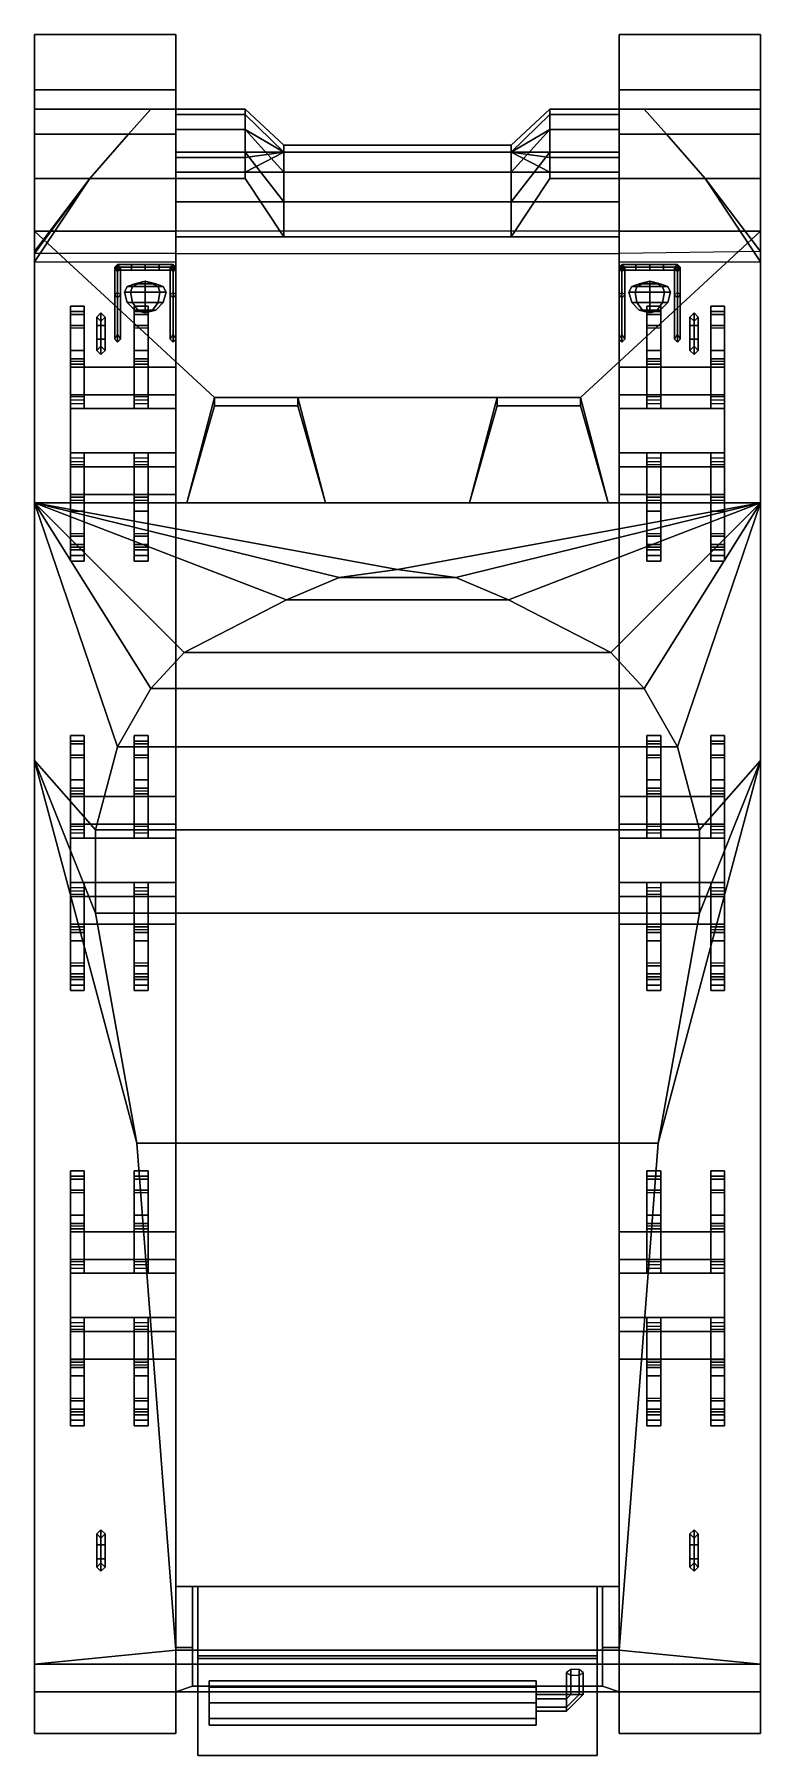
# Model space of a CAD drawing. Extents: x -1.31 to 1.31, y -3.2 to 3.01.
import ezdxf

# ---------------------------------------------------------------- set-up
doc = ezdxf.new("R2010")
doc.units = 0
doc.layers.get('0').update_dxf_attribs({"linetype": 'CONTINUOUS'})
doc.layers.add('BOGIE', color=5, linetype='CONTINUOUS')
doc.layers.add('MUDGUARDS', color=6, linetype='CONTINUOUS')

msp = doc.modelspace()

# ---------------------------------------------------------------- linework, layer by layer
for points in [[(-0.89, 2.74, 1.11), (-0.97, 2.65, 1.16), (-0.97, 2.65, 1.18), (-0.89, 2.74, 1.13)], [(-0.8, 2.74, 1.11), (-0.8, 2.65, 1.16), (-0.97, 2.65, 1.16), (-0.89, 2.74, 1.11)], [(-0.89, 2.74, 1.13), (-0.97, 2.65, 1.18), (-0.8, 2.65, 1.18), (-0.8, 2.74, 1.13)], [(-0.8, 2.74, 1.13), (-0.8, 2.74, 1.11), (-0.89, 2.74, 1.11), (-0.89, 2.74, 1.13)], [(-0.55, 2.721, 0.8157), (-0.55, 2.74, 0.72), (-0.8, 2.74, 0.72), (-0.8, 2.721, 0.8157)], [(-0.55, 2.74, 0.72), (-0.55, 2.721, 0.6243), (-0.8, 2.721, 0.6243), (-0.8, 2.74, 0.72)], [(-0.8, 2.6668, 0.8968), (-0.8, 2.721, 0.8157), (-0.8, 2.74, 0.72), (-0.8, 2.721, 0.6243)], [(-0.8, 2.65, 1.18), (-0.8, 2.65, 1.16), (-0.8, 2.74, 1.11), (-0.8, 2.74, 1.13)], [(-0.8, 2.5657, 0.9549), (-0.8, 2.5133, 1.0333), (-0.8, 2.65, 1.16), (-0.8, 2.74, 1.11)], [(-0.8, 2.74, 1.11), (-0.8, 2.65, 1.16), (-0.8, 2.5133, 1.0333), (-0.8, 2.5657, 0.9549)], [(-0.41, 2.61, 0.8), (-0.41, 2.5849, 0.6737), (-0.55, 2.721, 0.6243), (-0.55, 2.74, 0.72)], [(-0.41, 2.5849, 0.9263), (-0.41, 2.61, 0.8), (-0.55, 2.74, 0.72), (-0.55, 2.721, 0.8157)], [(0.55, 2.74, 0.72), (0.55, 2.721, 0.6243), (0.41, 2.5849, 0.6737), (0.41, 2.61, 0.8)], [(0.55, 2.721, 0.8157), (0.55, 2.74, 0.72), (0.41, 2.61, 0.8), (0.41, 2.5849, 0.9263)], [(0.8, 2.74, 0.72), (0.8, 2.721, 0.6243), (0.55, 2.721, 0.6243), (0.55, 2.74, 0.72)], [(0.8, 2.721, 0.8157), (0.8, 2.74, 0.72), (0.55, 2.74, 0.72), (0.55, 2.721, 0.8157)], [(0.8, 2.721, 0.6243), (0.8, 2.74, 0.72), (0.8, 2.721, 0.8157), (0.8, 2.6668, 0.8968)], [(0.8, 2.74, 1.13), (0.8, 2.65, 1.18), (0.97, 2.65, 1.18), (0.89, 2.74, 1.13)], [(0.89, 2.74, 1.13), (0.89, 2.74, 1.11), (0.8, 2.74, 1.11), (0.8, 2.74, 1.13)], [(0.8, 2.74, 1.11), (0.8, 2.65, 1.16), (0.8, 2.65, 1.18), (0.8, 2.74, 1.13)], [(0.89, 2.74, 1.11), (0.97, 2.65, 1.16), (0.8, 2.65, 1.16), (0.8, 2.74, 1.11)], [(0.8, 2.74, 1.11), (0.8, 2.65, 1.16), (0.8, 2.5133, 1.0333), (0.8, 2.5657, 0.9549)], [(0.8, 2.5657, 0.9549), (0.8, 2.5133, 1.0333), (0.8, 2.65, 1.16), (0.8, 2.74, 1.11)], [(0.97, 2.65, 1.18), (0.97, 2.65, 1.16), (0.89, 2.74, 1.11), (0.89, 2.74, 1.13)], [(-0.55, 2.6668, 0.8968), (-0.55, 2.721, 0.8157), (-0.8, 2.721, 0.8157), (-0.8, 2.6668, 0.8968)], [(-0.55, 2.721, 0.6243), (-0.55, 2.6668, 0.5432), (-0.8, 2.6668, 0.5432), (-0.8, 2.721, 0.6243)], [(-0.8, 2.5857, 0.951), (-0.8, 2.6668, 0.8968), (-0.8, 2.721, 0.6243), (-0.8, 2.6668, 0.5432)], [(-0.41, 2.5849, 0.6737), (-0.41, 2.5133, 0.5667), (-0.55, 2.6668, 0.5432), (-0.55, 2.721, 0.6243)], [(-0.41, 2.5849, 0.9263), (-0.41, 2.5849, 0.9263), (-0.55, 2.721, 0.8157), (-0.55, 2.6668, 0.8968)], [(0.55, 2.721, 0.6243), (0.55, 2.6668, 0.5432), (0.41, 2.5133, 0.5667), (0.41, 2.5849, 0.6737)], [(0.55, 2.6668, 0.8968), (0.55, 2.721, 0.8157), (0.41, 2.5849, 0.9263)], [(0.8, 2.6668, 0.8968), (0.8, 2.721, 0.8157), (0.55, 2.721, 0.8157), (0.55, 2.6668, 0.8968)], [(0.8, 2.721, 0.6243), (0.8, 2.6668, 0.5432), (0.55, 2.6668, 0.5432), (0.55, 2.721, 0.6243)], [(0.8, 2.6668, 0.5432), (0.8, 2.721, 0.6243), (0.8, 2.6668, 0.8968), (0.8, 2.5857, 0.951)], [(-0.8, 2.49, 1.21), (-0.8, 2.65, 1.18), (-0.97, 2.65, 1.18), (-1.11, 2.49, 1.21)], [(-1.11, 2.49, 1.19), (-0.97, 2.65, 1.16), (-0.8, 2.65, 1.16), (-0.8, 2.49, 1.19)], [(-0.97, 2.65, 1.18), (-0.97, 2.65, 1.16), (-1.11, 2.49, 1.19), (-1.11, 2.49, 1.21)], [(-0.55, 2.5857, 0.951), (-0.55, 2.6668, 0.8968), (-0.8, 2.6668, 0.8968), (-0.8, 2.5857, 0.951)], [(-0.55, 2.6668, 0.5432), (-0.55, 2.5857, 0.489), (-0.8, 2.5857, 0.489), (-0.8, 2.6668, 0.5432)], [(-0.8, 2.5657, 0.9549), (-0.8, 2.5857, 0.951), (-0.8, 2.6668, 0.5432), (-0.8, 2.5857, 0.489)], [(-0.8, 2.49, 1.19), (-0.8, 2.65, 1.16), (-0.8, 2.65, 1.18), (-0.8, 2.49, 1.21)], [(-0.8, 2.65, 1.16), (-0.8, 2.49, 1.19), (-0.8, 2.4063, 1.1049), (-0.8, 2.5133, 1.0333)], [(-0.8, 2.5133, 1.0333), (-0.8, 2.4063, 1.1049), (-0.8, 2.49, 1.19), (-0.8, 2.65, 1.16)], [(-0.41, 2.5133, 0.5667), (-0.41, 2.4063, 0.4951), (-0.55, 2.5857, 0.489), (-0.55, 2.6668, 0.5432)], [(-0.41, 2.5849, 0.9263), (-0.41, 2.5849, 0.9263), (-0.55, 2.6668, 0.8968), (-0.55, 2.5857, 0.951)], [(0.41, 2.5849, 0.9263), (0.41, 2.61, 0.8), (-0.41, 2.61, 0.8), (-0.41, 2.5849, 0.9263)], [(0.41, 2.61, 0.8), (0.41, 2.5849, 0.6737), (-0.41, 2.5849, 0.6737), (-0.41, 2.61, 0.8)], [(0.55, 2.6668, 0.5432), (0.55, 2.5857, 0.489), (0.41, 2.4063, 0.4951), (0.41, 2.5133, 0.5667)], [(0.55, 2.5857, 0.951), (0.55, 2.6668, 0.8968), (0.41, 2.5849, 0.9263)], [(0.8, 2.6668, 0.5432), (0.8, 2.5857, 0.489), (0.55, 2.5857, 0.489), (0.55, 2.6668, 0.5432)], [(0.8, 2.5857, 0.951), (0.8, 2.6668, 0.8968), (0.55, 2.6668, 0.8968), (0.55, 2.5857, 0.951)], [(0.8, 2.5857, 0.489), (0.8, 2.6668, 0.5432), (0.8, 2.5857, 0.951), (0.8, 2.5657, 0.9549)], [(1.11, 2.49, 1.21), (0.97, 2.65, 1.18), (0.8, 2.65, 1.18), (0.8, 2.49, 1.21)], [(0.8, 2.65, 1.18), (0.8, 2.65, 1.16), (0.8, 2.49, 1.19), (0.8, 2.49, 1.21)], [(0.8, 2.49, 1.19), (0.8, 2.65, 1.16), (0.97, 2.65, 1.16), (1.11, 2.49, 1.19)], [(0.8, 2.5133, 1.0333), (0.8, 2.4063, 1.1049), (0.8, 2.49, 1.19), (0.8, 2.65, 1.16)], [(0.8, 2.65, 1.16), (0.8, 2.49, 1.19), (0.8, 2.4063, 1.1049), (0.8, 2.5133, 1.0333)], [(1.11, 2.49, 1.19), (0.97, 2.65, 1.16), (0.97, 2.65, 1.18), (1.11, 2.49, 1.21)], [(-0.55, 2.5657, 0.9549), (-0.55, 2.5857, 0.951), (-0.8, 2.5857, 0.951), (-0.8, 2.5657, 0.9549)], [(-0.55, 2.5857, 0.489), (-0.55, 2.49, 0.47), (-0.8, 2.49, 0.47), (-0.8, 2.5857, 0.489)], [(-0.8, 2.4063, 1.1049), (-0.8, 2.5133, 1.0333), (-0.8, 2.5857, 0.489), (-0.8, 2.49, 0.47)], [(-0.8, 2.5133, 1.0333), (-0.8, 2.5657, 0.9549), (-0.8, 2.5857, 0.489)], [(-0.55, 2.5133, 1.0333), (-0.55, 2.5657, 0.9549), (-0.8, 2.5657, 0.9549), (-0.8, 2.5133, 1.0333)], [(-0.41, 2.4063, 0.4951), (-0.41, 2.28, 0.45), (-0.55, 2.49, 0.47), (-0.55, 2.5857, 0.489)], [(-0.41, 2.5849, 0.9263), (-0.41, 2.5849, 0.9263), (-0.55, 2.5857, 0.951), (-0.55, 2.5657, 0.9549)], [(0.55, 2.5133, 1.0333), (0.41, 2.5849, 0.9263), (-0.41, 2.5849, 0.9263), (-0.55, 2.5133, 1.0333)], [(-0.41, 2.5849, 0.9263), (-0.41, 2.5849, 0.9263), (-0.55, 2.5657, 0.9549), (-0.55, 2.5133, 1.0333)], [(0.41, 2.5849, 0.6737), (0.41, 2.5133, 0.5667), (-0.41, 2.5133, 0.5667), (-0.41, 2.5849, 0.6737)], [(0.55, 2.5857, 0.489), (0.55, 2.49, 0.47), (0.41, 2.28, 0.45), (0.41, 2.4063, 0.4951)], [(0.55, 2.5657, 0.9549), (0.55, 2.5857, 0.951), (0.41, 2.5849, 0.9263)], [(0.55, 2.5133, 1.0333), (0.55, 2.5657, 0.9549), (0.41, 2.5849, 0.9263)], [(0.8, 2.5857, 0.489), (0.8, 2.49, 0.47), (0.55, 2.49, 0.47), (0.55, 2.5857, 0.489)], [(0.8, 2.5657, 0.9549), (0.8, 2.5857, 0.951), (0.55, 2.5857, 0.951), (0.55, 2.5657, 0.9549)], [(0.8, 2.5133, 1.0333), (0.8, 2.5657, 0.9549), (0.55, 2.5657, 0.9549), (0.55, 2.5133, 1.0333)], [(0.8, 2.49, 0.47), (0.8, 2.5857, 0.489), (0.8, 2.5133, 1.0333), (0.8, 2.4063, 1.1049)], [(0.8, 2.5857, 0.489), (0.8, 2.5857, 0.489), (0.8, 2.5657, 0.9549), (0.8, 2.5133, 1.0333)], [(-1.11, 2.49, 1.21), (-1.31, 2.19, 1.21), (-0.8, 2.19, 1.21), (-0.8, 2.49, 1.21)], [(-1.11, 2.49, 1.19), (-1.31, 2.22, 1.19), (-1.31, 2.19, 1.21), (-1.11, 2.49, 1.21)], [(-0.8, 2.49, 1.19), (-0.8, 2.22, 1.19), (-1.31, 2.22, 1.19), (-1.11, 2.49, 1.19)], [(0.8, 2.4063, 1.1049), (0.8, 2.5133, 1.0333), (-0.8, 2.5133, 1.0333), (-0.8, 2.4063, 1.1049)], [(-0.55, 2.49, 0.47), (-0.41, 2.28, 0.45), (-0.8, 2.28, 0.45), (-0.8, 2.49, 0.47)], [(-0.8, 2.3, 1.14), (-0.8, 2.4063, 1.1049), (-0.8, 2.49, 0.47), (-0.8, 2.28, 0.45)], [(-0.8, 2.19, 1.21), (-0.8, 2.22, 1.19), (-0.8, 2.49, 1.19), (-0.8, 2.49, 1.21)], [(-0.8, 2.4063, 1.1049), (-0.8, 2.22, 1.19), (-0.8, 2.22, 1.19), (-0.8, 2.49, 1.19)], [(-0.8, 2.49, 1.19), (-0.8, 2.22, 1.19), (-0.8, 2.22, 1.19), (-0.8, 2.4063, 1.1049)], [(0.41, 2.5133, 0.5667), (0.41, 2.4063, 0.4951), (-0.41, 2.4063, 0.4951), (-0.41, 2.5133, 0.5667)], [(0.8, 2.49, 0.47), (0.8, 2.28, 0.45), (0.41, 2.28, 0.45), (0.55, 2.49, 0.47)], [(0.8, 2.28, 0.45), (0.8, 2.49, 0.47), (0.8, 2.4063, 1.1049), (0.8, 2.3, 1.14)], [(0.8, 2.49, 1.19), (0.8, 2.22, 1.19), (0.8, 2.19, 1.21), (0.8, 2.49, 1.21)], [(0.8, 2.49, 1.21), (0.8, 2.19, 1.21), (1.31, 2.19, 1.21), (1.11, 2.49, 1.21)], [(1.11, 2.49, 1.19), (1.31, 2.2269, 1.19), (0.8, 2.22, 1.19), (0.8, 2.49, 1.19)], [(0.8, 2.49, 1.19), (0.8, 2.22, 1.19), (0.8, 2.22, 1.19), (0.8, 2.4063, 1.1049)], [(0.8, 2.4063, 1.1049), (0.8, 2.22, 1.19), (0.8, 2.22, 1.19), (0.8, 2.49, 1.19)], [(1.31, 2.19, 1.21), (1.31, 2.2269, 1.19), (1.11, 2.49, 1.19), (1.11, 2.49, 1.21)], [(0.8, 2.22, 1.19), (0.8, 2.4063, 1.1049), (-0.8, 2.4063, 1.1049), (-0.8, 2.22, 1.19)], [(0.41, 2.4063, 0.4951), (0.41, 2.28, 0.45), (-0.41, 2.28, 0.45), (-0.41, 2.4063, 0.4951)], [(-1.31, 2.3, 1.14), (-1.31, -2.97, 1.14), (-1.31, -2.87, 1.42), (-1.31, 1.32, 1.81)], [(1.31, 2.3, 1.14), (-1.31, 2.3, 1.14), (-0.66, 1.7003, 1.55), (0.66, 1.7003, 1.55)], [(-0.8, 2.3, 1.14), (-0.8, -2.97, 1.14), (-1.31, -2.97, 1.14), (-1.31, 2.3, 1.14)], [(-0.66, 1.7003, 1.55), (-1.31, 2.3, 1.14), (-1.31, 1.32, 1.81), (-0.76, 1.32, 1.81)], [(-0.8, 2.28, 0.45), (-0.8, -2.59, 0.45), (-0.8, -2.59, 1.14), (-0.8, 2.3, 1.14)], [(1.31, 2.3, 1.14), (0.66, 1.7003, 1.55), (0.76, 1.32, 1.81), (1.31, 1.32, 1.81)], [(0.8, -2.59, 1.14), (0.8, -2.59, 0.45), (0.8, 2.28, 0.45), (0.8, 2.3, 1.14)], [(1.31, 2.3, 1.14), (1.31, -2.97, 1.14), (0.8, -2.97, 1.14), (0.8, 2.3, 1.14)], [(1.31, -2.87, 1.42), (1.31, -2.97, 1.14), (1.31, 2.3, 1.14), (1.31, 1.32, 1.81)], [(0.8, 2.28, 0.45), (0.8, -2.59, 0.45), (-0.8, -2.59, 0.45), (-0.8, 2.28, 0.45)], [(-1.01, 2.08, 1.28), (-1.02, 2.07, 1.29), (-1.02, 2.17, 1.45), (-1.01, 2.18, 1.45)], [(-1.01, 2.18, 1.45), (-1.02, 2.17, 1.45), (-0.96, 2.17, 1.57), (-0.96, 2.18, 1.56)], [(-1, 2.07, 1.29), (-1.01, 2.08, 1.28), (-1.01, 2.18, 1.45), (-1, 2.17, 1.45)], [(-1, 2.17, 1.45), (-1.01, 2.18, 1.45), (-0.96, 2.18, 1.56), (-0.96, 2.17, 1.55)], [(-0.96, 2.17, 1.55), (-0.96, 2.18, 1.56), (-0.91, 2.18, 1.58), (-0.91, 2.17, 1.57)], [(-0.96, 2.18, 1.56), (-0.96, 2.17, 1.57), (-0.91, 2.17, 1.59), (-0.91, 2.18, 1.58)], [(-0.86, 2.18, 1.56), (-0.86, 2.17, 1.55), (-0.91, 2.17, 1.57), (-0.91, 2.18, 1.58)], [(-0.86, 2.17, 1.57), (-0.86, 2.18, 1.56), (-0.91, 2.18, 1.58), (-0.91, 2.17, 1.59)], [(-0.81, 2.18, 1.45), (-0.82, 2.17, 1.45), (-0.86, 2.17, 1.55), (-0.86, 2.18, 1.56)], [(-0.8, 2.17, 1.45), (-0.81, 2.18, 1.45), (-0.86, 2.18, 1.56), (-0.86, 2.17, 1.57)], [(-0.81, 2.08, 1.28), (-0.82, 2.07, 1.29), (-0.82, 2.17, 1.45), (-0.81, 2.18, 1.45)], [(-0.8, 2.07, 1.29), (-0.81, 2.08, 1.28), (-0.81, 2.18, 1.45), (-0.8, 2.17, 1.45)], [(0.81, 2.08, 1.28), (0.8, 2.07, 1.29), (0.8, 2.17, 1.45), (0.81, 2.18, 1.45)], [(0.81, 2.18, 1.45), (0.8, 2.17, 1.45), (0.86, 2.17, 1.57), (0.86, 2.18, 1.56)], [(0.82, 2.07, 1.29), (0.81, 2.08, 1.28), (0.81, 2.18, 1.45), (0.82, 2.17, 1.45)], [(0.82, 2.17, 1.45), (0.81, 2.18, 1.45), (0.86, 2.18, 1.56), (0.86, 2.17, 1.55)], [(0.86, 2.18, 1.56), (0.86, 2.17, 1.57), (0.91, 2.17, 1.59), (0.91, 2.18, 1.58)], [(0.86, 2.17, 1.55), (0.86, 2.18, 1.56), (0.91, 2.18, 1.58), (0.91, 2.17, 1.57)], [(0.96, 2.17, 1.57), (0.96, 2.18, 1.56), (0.91, 2.18, 1.58), (0.91, 2.17, 1.59)], [(0.96, 2.18, 1.56), (0.96, 2.17, 1.55), (0.91, 2.17, 1.57), (0.91, 2.18, 1.58)], [(1.02, 2.17, 1.45), (1.01, 2.18, 1.45), (0.96, 2.18, 1.56), (0.96, 2.17, 1.57)], [(1.01, 2.18, 1.45), (1, 2.17, 1.45), (0.96, 2.17, 1.55), (0.96, 2.18, 1.56)], [(1.01, 2.08, 1.28), (1, 2.07, 1.29), (1, 2.17, 1.45), (1.01, 2.18, 1.45)], [(1.02, 2.07, 1.29), (1.01, 2.08, 1.28), (1.01, 2.18, 1.45), (1.02, 2.17, 1.45)], [(-1.02, 2.07, 1.29), (-1.01, 2.06, 1.3), (-1.01, 2.16, 1.45), (-1.02, 2.17, 1.45)], [(-1.02, 2.17, 1.45), (-1.01, 2.16, 1.45), (-0.96, 2.16, 1.56), (-0.96, 2.17, 1.57)], [(-1.01, 1.93, 1.39), (-1.02, 1.91, 1.4), (-1.02, 2.1665, 1.44), (-1.01, 2.1525, 1.43)], [(-1.02, 1.91, 1.4), (-1.01, 1.9, 1.41), (-1.01, 2.16, 1.45), (-1.02, 2.1665, 1.44)], [(-1.01, 2.06, 1.3), (-1, 2.07, 1.29), (-1, 2.17, 1.45), (-1.01, 2.16, 1.45)], [(-1.01, 2.16, 1.45), (-1, 2.17, 1.45), (-0.96, 2.17, 1.55), (-0.96, 2.16, 1.56)], [(-1, 1.91, 1.4), (-1.01, 1.93, 1.39), (-1.01, 2.1525, 1.43), (-1, 2.1665, 1.44)], [(-1.01, 1.9, 1.41), (-1, 1.91, 1.4), (-1, 2.1665, 1.44), (-1.01, 2.16, 1.45)], [(-0.96, 2.16, 1.56), (-0.96, 2.17, 1.55), (-0.91, 2.17, 1.57), (-0.91, 2.16, 1.58)], [(-0.96, 2.17, 1.57), (-0.96, 2.16, 1.56), (-0.91, 2.16, 1.58), (-0.91, 2.17, 1.59)], [(-0.91, 2.12, 1.42), (-0.9475, 2.11, 1.42), (-0.9365, 2.11, 1.4465), (-0.91, 2.12, 1.42)], [(-0.91, 2.12, 1.42), (-0.9365, 2.11, 1.3935), (-0.9475, 2.11, 1.42), (-0.91, 2.12, 1.42)], [(-0.91, 2.12, 1.42), (-0.9365, 2.11, 1.4465), (-0.91, 2.11, 1.4575), (-0.91, 2.12, 1.42)], [(-0.91, 2.12, 1.42), (-0.91, 2.11, 1.3825), (-0.9365, 2.11, 1.3935), (-0.91, 2.12, 1.42)], [(-0.86, 2.17, 1.55), (-0.86, 2.16, 1.56), (-0.91, 2.16, 1.58), (-0.91, 2.17, 1.57)], [(-0.86, 2.16, 1.56), (-0.86, 2.17, 1.57), (-0.91, 2.17, 1.59), (-0.91, 2.16, 1.58)], [(-0.91, 2.12, 1.42), (-0.91, 2.11, 1.4575), (-0.8835, 2.11, 1.4465), (-0.91, 2.12, 1.42)], [(-0.91, 2.12, 1.42), (-0.8835, 2.11, 1.4465), (-0.8725, 2.11, 1.42), (-0.91, 2.12, 1.42)], [(-0.91, 2.12, 1.42), (-0.8725, 2.11, 1.42), (-0.8835, 2.11, 1.3935), (-0.91, 2.12, 1.42)], [(-0.91, 2.12, 1.42), (-0.8835, 2.11, 1.3935), (-0.91, 2.11, 1.3825), (-0.91, 2.12, 1.42)], [(-0.82, 2.17, 1.45), (-0.81, 2.16, 1.45), (-0.86, 2.16, 1.56), (-0.86, 2.17, 1.55)], [(-0.81, 2.16, 1.45), (-0.8, 2.17, 1.45), (-0.86, 2.17, 1.57), (-0.86, 2.16, 1.56)], [(-0.82, 2.07, 1.29), (-0.81, 2.06, 1.3), (-0.81, 2.16, 1.45), (-0.82, 2.17, 1.45)], [(-0.81, 1.93, 1.39), (-0.82, 1.91, 1.4), (-0.82, 2.1665, 1.44), (-0.81, 2.1525, 1.43)], [(-0.82, 1.91, 1.4), (-0.81, 1.9, 1.41), (-0.81, 2.16, 1.45), (-0.82, 2.1665, 1.44)], [(-0.81, 2.06, 1.3), (-0.8, 2.07, 1.29), (-0.8, 2.17, 1.45), (-0.81, 2.16, 1.45)], [(-0.8, 1.91, 1.4), (-0.81, 1.93, 1.39), (-0.81, 2.1525, 1.43), (-0.8, 2.1665, 1.44)], [(-0.81, 1.9, 1.41), (-0.8, 1.91, 1.4), (-0.8, 2.1665, 1.44), (-0.81, 2.16, 1.45)], [(0.8, 2.07, 1.29), (0.81, 2.06, 1.3), (0.81, 2.16, 1.45), (0.8, 2.17, 1.45)], [(0.8, 2.17, 1.45), (0.81, 2.16, 1.45), (0.86, 2.16, 1.56), (0.86, 2.17, 1.57)], [(0.8, 1.91, 1.4), (0.81, 1.9, 1.41), (0.81, 2.16, 1.45), (0.8, 2.1665, 1.44)], [(0.81, 1.93, 1.39), (0.8, 1.91, 1.4), (0.8, 2.1665, 1.44), (0.81, 2.1525, 1.43)], [(0.81, 2.06, 1.3), (0.82, 2.07, 1.29), (0.82, 2.17, 1.45), (0.81, 2.16, 1.45)], [(0.81, 2.16, 1.45), (0.82, 2.17, 1.45), (0.86, 2.17, 1.55), (0.86, 2.16, 1.56)], [(0.81, 1.9, 1.41), (0.82, 1.91, 1.4), (0.82, 2.1665, 1.44), (0.81, 2.16, 1.45)], [(0.82, 1.91, 1.4), (0.81, 1.93, 1.39), (0.81, 2.1525, 1.43), (0.82, 2.1665, 1.44)], [(0.86, 2.17, 1.57), (0.86, 2.16, 1.56), (0.91, 2.16, 1.58), (0.91, 2.17, 1.59)], [(0.86, 2.16, 1.56), (0.86, 2.17, 1.55), (0.91, 2.17, 1.57), (0.91, 2.16, 1.58)], [(0.91, 2.12, 1.42), (0.8725, 2.11, 1.42), (0.8835, 2.11, 1.4465), (0.91, 2.12, 1.42)], [(0.91, 2.12, 1.42), (0.8835, 2.11, 1.3935), (0.8725, 2.11, 1.42), (0.91, 2.12, 1.42)], [(0.91, 2.12, 1.42), (0.8835, 2.11, 1.4465), (0.91, 2.11, 1.4575), (0.91, 2.12, 1.42)], [(0.91, 2.12, 1.42), (0.91, 2.11, 1.3825), (0.8835, 2.11, 1.3935), (0.91, 2.12, 1.42)], [(0.96, 2.16, 1.56), (0.96, 2.17, 1.57), (0.91, 2.17, 1.59), (0.91, 2.16, 1.58)], [(0.96, 2.17, 1.55), (0.96, 2.16, 1.56), (0.91, 2.16, 1.58), (0.91, 2.17, 1.57)], [(0.91, 2.12, 1.42), (0.9365, 2.11, 1.4465), (0.9475, 2.11, 1.42), (0.91, 2.12, 1.42)], [(0.91, 2.12, 1.42), (0.91, 2.11, 1.4575), (0.9365, 2.11, 1.4465), (0.91, 2.12, 1.42)], [(0.91, 2.12, 1.42), (0.9365, 2.11, 1.3935), (0.91, 2.11, 1.3825), (0.91, 2.12, 1.42)], [(0.91, 2.12, 1.42), (0.9475, 2.11, 1.42), (0.9365, 2.11, 1.3935), (0.91, 2.12, 1.42)], [(1.01, 2.16, 1.45), (1.02, 2.17, 1.45), (0.96, 2.17, 1.57), (0.96, 2.16, 1.56)], [(1, 2.17, 1.45), (1.01, 2.16, 1.45), (0.96, 2.16, 1.56), (0.96, 2.17, 1.55)], [(1, 2.07, 1.29), (1.01, 2.06, 1.3), (1.01, 2.16, 1.45), (1, 2.17, 1.45)], [(1.01, 1.93, 1.39), (1, 1.91, 1.4), (1, 2.1665, 1.44), (1.01, 2.1525, 1.43)], [(1, 1.91, 1.4), (1.01, 1.9, 1.41), (1.01, 2.16, 1.45), (1, 2.1665, 1.44)], [(1.01, 2.06, 1.3), (1.02, 2.07, 1.29), (1.02, 2.17, 1.45), (1.01, 2.16, 1.45)], [(1.02, 1.91, 1.4), (1.01, 1.93, 1.39), (1.01, 2.1525, 1.43), (1.02, 2.1665, 1.44)], [(1.01, 1.9, 1.41), (1.02, 1.91, 1.4), (1.02, 2.1665, 1.44), (1.01, 2.16, 1.45)], [(-0.975, 2.1, 1.42), (-0.985, 2.08, 1.42), (-0.963, 2.08, 1.473), (-0.9559, 2.1, 1.4659)], [(-0.9559, 2.1, 1.3741), (-0.963, 2.08, 1.367), (-0.985, 2.08, 1.42), (-0.975, 2.1, 1.42)], [(-0.975, 2.0425, 1.42), (-0.985, 2.08, 1.42), (-0.963, 2.08, 1.367), (-0.9559, 2.0425, 1.3741)], [(-0.9559, 2.0425, 1.4659), (-0.963, 2.08, 1.473), (-0.985, 2.08, 1.42), (-0.975, 2.0425, 1.42)], [(-0.9475, 2.11, 1.42), (-0.975, 2.1, 1.42), (-0.9559, 2.1, 1.4659), (-0.9365, 2.11, 1.4465)], [(-0.9365, 2.11, 1.3935), (-0.9559, 2.1, 1.3741), (-0.975, 2.1, 1.42), (-0.9475, 2.11, 1.42)], [(-0.9559, 2.1, 1.4659), (-0.963, 2.08, 1.473), (-0.91, 2.08, 1.495), (-0.91, 2.1, 1.485)], [(-0.91, 2.1, 1.355), (-0.91, 2.08, 1.345), (-0.963, 2.08, 1.367), (-0.9559, 2.1, 1.3741)], [(-0.9559, 2.0425, 1.3741), (-0.963, 2.08, 1.367), (-0.91, 2.08, 1.345), (-0.91, 2.0425, 1.355)], [(-0.91, 2.0425, 1.485), (-0.91, 2.08, 1.495), (-0.963, 2.08, 1.473), (-0.9559, 2.0425, 1.4659)], [(-0.9365, 2.11, 1.4465), (-0.9559, 2.1, 1.4659), (-0.91, 2.1, 1.485), (-0.91, 2.11, 1.4575)], [(-0.91, 2.11, 1.3825), (-0.91, 2.1, 1.355), (-0.9559, 2.1, 1.3741), (-0.9365, 2.11, 1.3935)], [(-0.91, 2.11, 1.4575), (-0.91, 2.1, 1.485), (-0.8641, 2.1, 1.4659), (-0.8835, 2.11, 1.4465)], [(-0.8835, 2.11, 1.3935), (-0.8641, 2.1, 1.3741), (-0.91, 2.1, 1.355), (-0.91, 2.11, 1.3825)], [(-0.91, 2.1, 1.485), (-0.91, 2.08, 1.495), (-0.857, 2.08, 1.473), (-0.8641, 2.1, 1.4659)], [(-0.8641, 2.1, 1.3741), (-0.857, 2.08, 1.367), (-0.91, 2.08, 1.345), (-0.91, 2.1, 1.355)], [(-0.91, 2.0425, 1.355), (-0.91, 2.08, 1.345), (-0.857, 2.08, 1.367), (-0.8641, 2.0425, 1.3741)], [(-0.8641, 2.0425, 1.4659), (-0.857, 2.08, 1.473), (-0.91, 2.08, 1.495), (-0.91, 2.0425, 1.485)], [(-0.8835, 2.11, 1.4465), (-0.8641, 2.1, 1.4659), (-0.845, 2.1, 1.42), (-0.8725, 2.11, 1.42)], [(-0.8725, 2.11, 1.42), (-0.845, 2.1, 1.42), (-0.8641, 2.1, 1.3741), (-0.8835, 2.11, 1.3935)], [(-0.8641, 2.1, 1.4659), (-0.857, 2.08, 1.473), (-0.835, 2.08, 1.42), (-0.845, 2.1, 1.42)], [(-0.845, 2.1, 1.42), (-0.835, 2.08, 1.42), (-0.857, 2.08, 1.367), (-0.8641, 2.1, 1.3741)], [(-0.8641, 2.0425, 1.3741), (-0.857, 2.08, 1.367), (-0.835, 2.08, 1.42), (-0.845, 2.0425, 1.42)], [(-0.845, 2.0425, 1.42), (-0.835, 2.08, 1.42), (-0.857, 2.08, 1.473), (-0.8641, 2.0425, 1.4659)], [(0.845, 2.1, 1.42), (0.835, 2.08, 1.42), (0.857, 2.08, 1.473), (0.8641, 2.1, 1.4659)], [(0.8641, 2.1, 1.3741), (0.857, 2.08, 1.367), (0.835, 2.08, 1.42), (0.845, 2.1, 1.42)], [(0.8641, 2.0425, 1.4659), (0.857, 2.08, 1.473), (0.835, 2.08, 1.42), (0.845, 2.0425, 1.42)], [(0.845, 2.0425, 1.42), (0.835, 2.08, 1.42), (0.857, 2.08, 1.367), (0.8641, 2.0425, 1.3741)], [(0.8725, 2.11, 1.42), (0.845, 2.1, 1.42), (0.8641, 2.1, 1.4659), (0.8835, 2.11, 1.4465)], [(0.8835, 2.11, 1.3935), (0.8641, 2.1, 1.3741), (0.845, 2.1, 1.42), (0.8725, 2.11, 1.42)], [(0.91, 2.1, 1.355), (0.91, 2.08, 1.345), (0.857, 2.08, 1.367), (0.8641, 2.1, 1.3741)], [(0.8641, 2.1, 1.4659), (0.857, 2.08, 1.473), (0.91, 2.08, 1.495), (0.91, 2.1, 1.485)], [(0.8641, 2.0425, 1.3741), (0.857, 2.08, 1.367), (0.91, 2.08, 1.345), (0.91, 2.0425, 1.355)], [(0.91, 2.0425, 1.485), (0.91, 2.08, 1.495), (0.857, 2.08, 1.473), (0.8641, 2.0425, 1.4659)], [(0.91, 2.11, 1.3825), (0.91, 2.1, 1.355), (0.8641, 2.1, 1.3741), (0.8835, 2.11, 1.3935)], [(0.8835, 2.11, 1.4465), (0.8641, 2.1, 1.4659), (0.91, 2.1, 1.485), (0.91, 2.11, 1.4575)], [(0.9365, 2.11, 1.3935), (0.9559, 2.1, 1.3741), (0.91, 2.1, 1.355), (0.91, 2.11, 1.3825)], [(0.91, 2.11, 1.4575), (0.91, 2.1, 1.485), (0.9559, 2.1, 1.4659), (0.9365, 2.11, 1.4465)], [(0.9559, 2.1, 1.3741), (0.963, 2.08, 1.367), (0.91, 2.08, 1.345), (0.91, 2.1, 1.355)], [(0.91, 2.1, 1.485), (0.91, 2.08, 1.495), (0.963, 2.08, 1.473), (0.9559, 2.1, 1.4659)], [(0.91, 2.0425, 1.355), (0.91, 2.08, 1.345), (0.963, 2.08, 1.367), (0.9559, 2.0425, 1.3741)], [(0.9559, 2.0425, 1.4659), (0.963, 2.08, 1.473), (0.91, 2.08, 1.495), (0.91, 2.0425, 1.485)], [(0.9365, 2.11, 1.4465), (0.9559, 2.1, 1.4659), (0.975, 2.1, 1.42), (0.9475, 2.11, 1.42)], [(0.9475, 2.11, 1.42), (0.975, 2.1, 1.42), (0.9559, 2.1, 1.3741), (0.9365, 2.11, 1.3935)], [(0.9559, 2.1, 1.4659), (0.963, 2.08, 1.473), (0.985, 2.08, 1.42), (0.975, 2.1, 1.42)], [(0.975, 2.1, 1.42), (0.985, 2.08, 1.42), (0.963, 2.08, 1.367), (0.9559, 2.1, 1.3741)], [(0.975, 2.0425, 1.42), (0.985, 2.08, 1.42), (0.963, 2.08, 1.473), (0.9559, 2.0425, 1.4659)], [(0.9559, 2.0425, 1.3741), (0.963, 2.08, 1.367), (0.985, 2.08, 1.42), (0.975, 2.0425, 1.42)], [(-1.085, 1.96, 1.54), (-1.07, 1.96, 1.555), (-1.07, 2.005, 1.5), (-1.085, 1.99, 1.5)], [(-1.07, 2.005, 1.34), (-1.085, 1.99, 1.35), (-1.085, 1.99, 1.5), (-1.07, 2.005, 1.5)], [(-1.07, 1.96, 1.525), (-1.085, 1.96, 1.54), (-1.085, 1.99, 1.5), (-1.07, 1.975, 1.5)], [(-1.085, 1.99, 1.35), (-1.07, 1.975, 1.36), (-1.07, 1.975, 1.5), (-1.085, 1.99, 1.5)], [(-1.07, 1.96, 1.555), (-1.055, 1.96, 1.54), (-1.055, 1.99, 1.5), (-1.07, 2.005, 1.5)], [(-1.055, 1.99, 1.35), (-1.07, 2.005, 1.34), (-1.07, 2.005, 1.5), (-1.055, 1.99, 1.5)], [(-1.055, 1.96, 1.54), (-1.07, 1.96, 1.525), (-1.07, 1.975, 1.5), (-1.055, 1.99, 1.5)], [(-1.07, 1.975, 1.36), (-1.055, 1.99, 1.35), (-1.055, 1.99, 1.5), (-1.07, 1.975, 1.5)], [(-0.9475, 2.015, 1.42), (-0.975, 2.0425, 1.42), (-0.9559, 2.0425, 1.3741), (-0.9365, 2.015, 1.3935)], [(-0.9365, 2.015, 1.4465), (-0.9559, 2.0425, 1.4659), (-0.975, 2.0425, 1.42), (-0.9475, 2.015, 1.42)], [(-0.9365, 2.015, 1.3935), (-0.9559, 2.0425, 1.3741), (-0.91, 2.0425, 1.355), (-0.91, 2.015, 1.3825)], [(-0.91, 2.015, 1.4575), (-0.91, 2.0425, 1.485), (-0.9559, 2.0425, 1.4659), (-0.9365, 2.015, 1.4465)], [(-0.91, 2.005, 1.42), (-0.9475, 2.015, 1.42), (-0.9365, 2.015, 1.3935), (-0.91, 2.005, 1.42)], [(-0.91, 2.005, 1.42), (-0.9365, 2.015, 1.4465), (-0.9475, 2.015, 1.42), (-0.91, 2.005, 1.42)], [(-0.91, 2.005, 1.42), (-0.9365, 2.015, 1.3935), (-0.91, 2.015, 1.3825), (-0.91, 2.005, 1.42)], [(-0.91, 2.005, 1.42), (-0.91, 2.015, 1.4575), (-0.9365, 2.015, 1.4465), (-0.91, 2.005, 1.42)], [(-0.91, 2.015, 1.3825), (-0.91, 2.0425, 1.355), (-0.8641, 2.0425, 1.3741), (-0.8835, 2.015, 1.3935)], [(-0.8835, 2.015, 1.4465), (-0.8641, 2.0425, 1.4659), (-0.91, 2.0425, 1.485), (-0.91, 2.015, 1.4575)], [(-0.91, 2.005, 1.42), (-0.91, 2.015, 1.3825), (-0.8835, 2.015, 1.3935), (-0.91, 2.005, 1.42)], [(-0.91, 2.005, 1.42), (-0.8835, 2.015, 1.3935), (-0.8725, 2.015, 1.42), (-0.91, 2.005, 1.42)], [(-0.91, 2.005, 1.42), (-0.8725, 2.015, 1.42), (-0.8835, 2.015, 1.4465), (-0.91, 2.005, 1.42)], [(-0.91, 2.005, 1.42), (-0.8835, 2.015, 1.4465), (-0.91, 2.015, 1.4575), (-0.91, 2.005, 1.42)], [(-0.8835, 2.015, 1.3935), (-0.8641, 2.0425, 1.3741), (-0.845, 2.0425, 1.42), (-0.8725, 2.015, 1.42)], [(-0.8725, 2.015, 1.42), (-0.845, 2.0425, 1.42), (-0.8641, 2.0425, 1.4659), (-0.8835, 2.015, 1.4465)], [(0.8835, 2.015, 1.4465), (0.8641, 2.0425, 1.4659), (0.845, 2.0425, 1.42), (0.8725, 2.015, 1.42)], [(0.8725, 2.015, 1.42), (0.845, 2.0425, 1.42), (0.8641, 2.0425, 1.3741), (0.8835, 2.015, 1.3935)], [(0.8835, 2.015, 1.3935), (0.8641, 2.0425, 1.3741), (0.91, 2.0425, 1.355), (0.91, 2.015, 1.3825)], [(0.91, 2.015, 1.4575), (0.91, 2.0425, 1.485), (0.8641, 2.0425, 1.4659), (0.8835, 2.015, 1.4465)], [(0.91, 2.005, 1.42), (0.8835, 2.015, 1.4465), (0.8725, 2.015, 1.42), (0.91, 2.005, 1.42)], [(0.91, 2.005, 1.42), (0.8725, 2.015, 1.42), (0.8835, 2.015, 1.3935), (0.91, 2.005, 1.42)], [(0.91, 2.005, 1.42), (0.91, 2.015, 1.4575), (0.8835, 2.015, 1.4465), (0.91, 2.005, 1.42)], [(0.91, 2.005, 1.42), (0.8835, 2.015, 1.3935), (0.91, 2.015, 1.3825), (0.91, 2.005, 1.42)], [(0.91, 2.015, 1.3825), (0.91, 2.0425, 1.355), (0.9559, 2.0425, 1.3741), (0.9365, 2.015, 1.3935)], [(0.9365, 2.015, 1.4465), (0.9559, 2.0425, 1.4659), (0.91, 2.0425, 1.485), (0.91, 2.015, 1.4575)], [(0.91, 2.005, 1.42), (0.9365, 2.015, 1.4465), (0.91, 2.015, 1.4575), (0.91, 2.005, 1.42)], [(0.91, 2.005, 1.42), (0.9475, 2.015, 1.42), (0.9365, 2.015, 1.4465), (0.91, 2.005, 1.42)], [(0.91, 2.005, 1.42), (0.9365, 2.015, 1.3935), (0.9475, 2.015, 1.42), (0.91, 2.005, 1.42)], [(0.91, 2.005, 1.42), (0.91, 2.015, 1.3825), (0.9365, 2.015, 1.3935), (0.91, 2.005, 1.42)], [(0.9475, 2.015, 1.42), (0.975, 2.0425, 1.42), (0.9559, 2.0425, 1.4659), (0.9365, 2.015, 1.4465)], [(0.9365, 2.015, 1.3935), (0.9559, 2.0425, 1.3741), (0.975, 2.0425, 1.42), (0.9475, 2.015, 1.42)], [(1.055, 1.96, 1.54), (1.07, 1.96, 1.555), (1.07, 2.005, 1.5), (1.055, 1.99, 1.5)], [(1.07, 2.005, 1.34), (1.055, 1.99, 1.35), (1.055, 1.99, 1.5), (1.07, 2.005, 1.5)], [(1.07, 1.96, 1.525), (1.055, 1.96, 1.54), (1.055, 1.99, 1.5), (1.07, 1.975, 1.5)], [(1.055, 1.99, 1.35), (1.07, 1.975, 1.36), (1.07, 1.975, 1.5), (1.055, 1.99, 1.5)], [(1.07, 1.96, 1.555), (1.085, 1.96, 1.54), (1.085, 1.99, 1.5), (1.07, 2.005, 1.5)], [(1.085, 1.99, 1.35), (1.07, 2.005, 1.34), (1.07, 2.005, 1.5), (1.085, 1.99, 1.5)], [(1.085, 1.96, 1.54), (1.07, 1.96, 1.525), (1.07, 1.975, 1.5), (1.085, 1.99, 1.5)], [(1.07, 1.975, 1.36), (1.085, 1.99, 1.35), (1.085, 1.99, 1.5), (1.07, 1.975, 1.5)], [(-1.07, 1.91, 1.525), (-1.085, 1.91, 1.54), (-1.085, 1.96, 1.54), (-1.07, 1.96, 1.525)], [(-1.085, 1.91, 1.54), (-1.07, 1.91, 1.555), (-1.07, 1.96, 1.555), (-1.085, 1.96, 1.54)], [(-1.055, 1.91, 1.54), (-1.07, 1.91, 1.525), (-1.07, 1.96, 1.525), (-1.055, 1.96, 1.54)], [(-1.07, 1.91, 1.555), (-1.055, 1.91, 1.54), (-1.055, 1.96, 1.54), (-1.07, 1.96, 1.555)], [(1.055, 1.91, 1.54), (1.07, 1.91, 1.555), (1.07, 1.96, 1.555), (1.055, 1.96, 1.54)], [(1.07, 1.91, 1.525), (1.055, 1.91, 1.54), (1.055, 1.96, 1.54), (1.07, 1.96, 1.525)], [(1.07, 1.91, 1.555), (1.085, 1.91, 1.54), (1.085, 1.96, 1.54), (1.07, 1.96, 1.555)], [(1.085, 1.91, 1.54), (1.07, 1.91, 1.525), (1.07, 1.96, 1.525), (1.085, 1.96, 1.54)], [(-1.085, 1.91, 1.54), (-1.07, 1.91, 1.525), (-1.07, 1.885, 1.5), (-1.085, 1.87, 1.5)], [(-1.07, 1.91, 1.555), (-1.085, 1.91, 1.54), (-1.085, 1.87, 1.5), (-1.07, 1.855, 1.5)], [(-1.07, 1.885, 1.42), (-1.085, 1.87, 1.43), (-1.085, 1.87, 1.5), (-1.07, 1.885, 1.5)], [(-1.085, 1.87, 1.43), (-1.07, 1.855, 1.44), (-1.07, 1.855, 1.5), (-1.085, 1.87, 1.5)], [(-1.07, 1.91, 1.525), (-1.055, 1.91, 1.54), (-1.055, 1.87, 1.5), (-1.07, 1.885, 1.5)], [(-1.055, 1.91, 1.54), (-1.07, 1.91, 1.555), (-1.07, 1.855, 1.5), (-1.055, 1.87, 1.5)], [(-1.055, 1.87, 1.43), (-1.07, 1.885, 1.42), (-1.07, 1.885, 1.5), (-1.055, 1.87, 1.5)], [(-1.07, 1.855, 1.44), (-1.055, 1.87, 1.43), (-1.055, 1.87, 1.5), (-1.07, 1.855, 1.5)], [(1.07, 1.91, 1.555), (1.055, 1.91, 1.54), (1.055, 1.87, 1.5), (1.07, 1.855, 1.5)], [(1.055, 1.91, 1.54), (1.07, 1.91, 1.525), (1.07, 1.885, 1.5), (1.055, 1.87, 1.5)], [(1.07, 1.885, 1.42), (1.055, 1.87, 1.43), (1.055, 1.87, 1.5), (1.07, 1.885, 1.5)], [(1.055, 1.87, 1.43), (1.07, 1.855, 1.44), (1.07, 1.855, 1.5), (1.055, 1.87, 1.5)], [(1.085, 1.91, 1.54), (1.07, 1.91, 1.555), (1.07, 1.855, 1.5), (1.085, 1.87, 1.5)], [(1.07, 1.91, 1.525), (1.085, 1.91, 1.54), (1.085, 1.87, 1.5), (1.07, 1.885, 1.5)], [(1.085, 1.87, 1.43), (1.07, 1.885, 1.42), (1.07, 1.885, 1.5), (1.085, 1.87, 1.5)], [(1.07, 1.855, 1.44), (1.085, 1.87, 1.43), (1.085, 1.87, 1.5), (1.07, 1.855, 1.5)], [(-0.66, 1.7, 1.75), (-0.66, 1.7003, 1.55), (-0.76, 1.32, 1.81), (-0.66, 1.67, 1.79)], [(-0.36, 1.7, 1.75), (-0.36, 1.7003, 1.55), (-0.66, 1.7003, 1.55), (-0.66, 1.7, 1.75)], [(-0.36, 1.67, 1.79), (-0.36, 1.7, 1.75), (-0.66, 1.7, 1.75), (-0.66, 1.67, 1.79)], [(-0.26, 1.32, 1.81), (-0.36, 1.7003, 1.55), (-0.36, 1.7, 1.75), (-0.36, 1.67, 1.79)], [(0.36, 1.7003, 1.55), (-0.36, 1.7003, 1.55), (-0.26, 1.32, 1.81), (0.26, 1.32, 1.81)], [(0.36, 1.7, 1.75), (0.36, 1.7003, 1.55), (0.26, 1.32, 1.81), (0.36, 1.67, 1.79)], [(0.66, 1.7, 1.75), (0.66, 1.7003, 1.55), (0.36, 1.7003, 1.55), (0.36, 1.7, 1.75)], [(0.66, 1.67, 1.79), (0.66, 1.7, 1.75), (0.36, 1.7, 1.75), (0.36, 1.67, 1.79)], [(0.76, 1.32, 1.81), (0.66, 1.7003, 1.55), (0.66, 1.7, 1.75), (0.66, 1.67, 1.79)], [(-0.66, 1.67, 1.79), (-0.76, 1.32, 1.81), (-0.26, 1.32, 1.81), (-0.36, 1.67, 1.79)], [(0.36, 1.67, 1.79), (0.26, 1.32, 1.81), (0.76, 1.32, 1.81), (0.66, 1.67, 1.79)], [(-1.31, 1.32, 1.81), (-1.31, -2.87, 1.42), (-1.31, -2.87, 1.42), (-1.31, 0.39, 1.81)], [(0, 1.08, 1.81), (0, 1.08, 1.81), (1.31, 1.32, 1.81), (-1.31, 1.32, 1.81)], [(-1.31, 1.32, 1.81), (-1.31, 0.39, 1.81), (-1.09, 0.14, 1.81), (-1.01, 0.44, 1.81)], [(-1.31, 1.32, 1.81), (-1.31, 1.32, 1.81), (-1.01, 0.44, 1.81), (-0.89, 0.65, 1.81)], [(-1.31, 1.32, 1.81), (-1.31, 1.32, 1.81), (-0.89, 0.65, 1.81), (-0.77, 0.78, 1.81)], [(-1.31, 1.32, 1.81), (-1.31, 1.32, 1.81), (-0.77, 0.78, 1.81), (-0.4, 0.97, 1.81)], [(-1.31, 1.32, 1.81), (-1.31, 1.32, 1.81), (-0.4, 0.97, 1.81), (-0.21, 1.05, 1.81)], [(-1.31, 1.32, 1.81), (-1.31, 1.32, 1.81), (-0.21, 1.05, 1.81), (0, 1.08, 1.81)], [(0, 1.08, 1.81), (0.21, 1.05, 1.81), (1.31, 1.32, 1.81)], [(0.21, 1.05, 1.81), (0.4, 0.97, 1.81), (1.31, 1.32, 1.81)], [(0.4, 0.97, 1.81), (0.77, 0.78, 1.81), (1.31, 1.32, 1.81)], [(0.77, 0.78, 1.81), (0.89, 0.65, 1.81), (1.31, 1.32, 1.81)], [(0.89, 0.65, 1.81), (1.01, 0.44, 1.81), (1.31, 1.32, 1.81)], [(1.01, 0.44, 1.81), (1.09, 0.14, 1.81), (1.31, 0.39, 1.81), (1.31, 1.32, 1.81)], [(1.31, -2.87, 1.42), (1.31, -2.87, 1.42), (1.31, 1.32, 1.81), (1.31, 0.39, 1.81)], [(0, 1.08, 1.81), (-0.21, 1.05, 1.81), (-0.21, 1.05, 1.88), (0, 1.08, 1.88)], [(0, 1.08, 1.88), (-0.21, 1.05, 1.88), (0.21, 1.05, 1.88), (0, 1.08, 1.88)], [(0, 1.08, 1.88), (0.21, 1.05, 1.88), (0.21, 1.05, 1.81), (0, 1.08, 1.81)], [(-0.21, 1.05, 1.81), (-0.4, 0.97, 1.81), (-0.4, 0.97, 1.88), (-0.21, 1.05, 1.88)], [(-0.21, 1.05, 1.88), (-0.4, 0.97, 1.88), (0.4, 0.97, 1.88), (0.21, 1.05, 1.88)], [(0.21, 1.05, 1.88), (0.4, 0.97, 1.88), (0.4, 0.97, 1.81), (0.21, 1.05, 1.81)], [(-0.4, 0.97, 1.81), (-0.77, 0.78, 1.81), (-0.77, 0.78, 1.88), (-0.4, 0.97, 1.88)], [(-0.4, 0.97, 1.88), (-0.77, 0.78, 1.88), (0.77, 0.78, 1.88), (0.4, 0.97, 1.88)], [(0.4, 0.97, 1.88), (0.77, 0.78, 1.88), (0.77, 0.78, 1.81), (0.4, 0.97, 1.81)], [(-0.77, 0.78, 1.81), (-0.89, 0.65, 1.81), (-0.89, 0.65, 1.88), (-0.77, 0.78, 1.88)], [(-0.77, 0.78, 1.88), (-0.89, 0.65, 1.88), (0.89, 0.65, 1.88), (0.77, 0.78, 1.88)], [(0.77, 0.78, 1.88), (0.89, 0.65, 1.88), (0.89, 0.65, 1.81), (0.77, 0.78, 1.81)], [(-0.89, 0.65, 1.81), (-1.01, 0.44, 1.81), (-1.01, 0.44, 1.88), (-0.89, 0.65, 1.88)], [(-0.89, 0.65, 1.88), (-1.01, 0.44, 1.88), (1.01, 0.44, 1.88), (0.89, 0.65, 1.88)], [(0.89, 0.65, 1.88), (1.01, 0.44, 1.88), (1.01, 0.44, 1.81), (0.89, 0.65, 1.81)], [(-1.01, 0.44, 1.81), (-1.09, 0.14, 1.81), (-1.09, 0.14, 1.88), (-1.01, 0.44, 1.88)], [(-1.01, 0.44, 1.88), (-1.09, 0.14, 1.88), (1.09, 0.14, 1.88), (1.01, 0.44, 1.88)], [(1.01, 0.44, 1.88), (1.09, 0.14, 1.88), (1.09, 0.14, 1.81), (1.01, 0.44, 1.81)], [(-1.31, 0.39, 1.81), (-1.31, -2.87, 1.42), (-0.8, -2.82, 1.58), (-0.94, -0.99, 1.76)], [(-1.31, 0.39, 1.81), (-1.31, 0.39, 1.81), (-0.94, -0.99, 1.76), (-1.09, -0.16, 1.81)], [(-1.31, 0.39, 1.81), (-1.31, 0.39, 1.81), (-1.09, -0.16, 1.81), (-1.09, 0.14, 1.81)], [(0.94, -0.99, 1.76), (0.8, -2.82, 1.58), (1.31, -2.87, 1.42), (1.31, 0.39, 1.81)], [(1.09, -0.16, 1.81), (0.94, -0.99, 1.76), (1.31, 0.39, 1.81)], [(1.09, 0.14, 1.81), (1.09, -0.16, 1.81), (1.31, 0.39, 1.81)], [(-1.09, 0.14, 1.81), (-1.09, -0.16, 1.81), (-1.09, -0.16, 1.88), (-1.09, 0.14, 1.88)], [(-1.09, 0.14, 1.88), (-1.09, -0.16, 1.88), (1.09, -0.16, 1.88), (1.09, 0.14, 1.88)], [(1.09, 0.14, 1.88), (1.09, -0.16, 1.88), (1.09, -0.16, 1.81), (1.09, 0.14, 1.81)], [(-1.09, -0.16, 1.81), (-0.94, -0.99, 1.76), (-0.94, -0.99, 1.88), (-1.09, -0.16, 1.88)], [(-1.09, -0.16, 1.88), (-0.94, -0.99, 1.88), (0.94, -0.99, 1.88), (1.09, -0.16, 1.88)], [(1.09, -0.16, 1.88), (0.94, -0.99, 1.88), (0.94, -0.99, 1.76), (1.09, -0.16, 1.81)], [(-0.94, -0.99, 1.88), (-0.8, -0.99, 1.81), (0.8, -0.99, 1.81), (0.94, -0.99, 1.88)], [(-0.94, -0.99, 1.76), (-0.8, -2.82, 1.58), (-0.8, -2.82, 1.58), (-0.8, -0.99, 1.81)], [(-0.94, -0.99, 1.76), (-0.8, -0.99, 1.81), (-0.8, -0.99, 1.81), (-0.94, -0.99, 1.88)], [(-0.8, -0.99, 1.81), (-0.8, -2.82, 1.58), (0.8, -2.82, 1.58), (0.8, -0.99, 1.81)], [(0.8, -0.99, 1.81), (0.8, -2.82, 1.58), (0.8, -2.82, 1.58), (0.94, -0.99, 1.76)], [(0.94, -0.99, 1.88), (0.8, -0.99, 1.81), (0.8, -0.99, 1.81), (0.94, -0.99, 1.76)], [(-1.07, -2.385, 1.52), (-1.085, -2.4, 1.52), (-1.085, -2.4, 1.61), (-1.07, -2.385, 1.61)], [(-1.085, -2.44, 1.65), (-1.07, -2.44, 1.665), (-1.07, -2.385, 1.61), (-1.085, -2.4, 1.61)], [(-1.085, -2.4, 1.52), (-1.07, -2.415, 1.52), (-1.07, -2.415, 1.61), (-1.085, -2.4, 1.61)], [(-1.07, -2.44, 1.635), (-1.085, -2.44, 1.65), (-1.085, -2.4, 1.61), (-1.07, -2.415, 1.61)], [(-1.055, -2.4, 1.52), (-1.07, -2.385, 1.52), (-1.07, -2.385, 1.61), (-1.055, -2.4, 1.61)], [(-1.07, -2.44, 1.665), (-1.055, -2.44, 1.65), (-1.055, -2.4, 1.61), (-1.07, -2.385, 1.61)], [(-1.07, -2.415, 1.52), (-1.055, -2.4, 1.52), (-1.055, -2.4, 1.61), (-1.07, -2.415, 1.61)], [(-1.055, -2.44, 1.65), (-1.07, -2.44, 1.635), (-1.07, -2.415, 1.61), (-1.055, -2.4, 1.61)], [(1.055, -2.44, 1.65), (1.07, -2.44, 1.665), (1.07, -2.385, 1.61), (1.055, -2.4, 1.61)], [(1.07, -2.385, 1.52), (1.055, -2.4, 1.52), (1.055, -2.4, 1.61), (1.07, -2.385, 1.61)], [(1.07, -2.44, 1.635), (1.055, -2.44, 1.65), (1.055, -2.4, 1.61), (1.07, -2.415, 1.61)], [(1.055, -2.4, 1.52), (1.07, -2.415, 1.52), (1.07, -2.415, 1.61), (1.055, -2.4, 1.61)], [(1.07, -2.44, 1.665), (1.085, -2.44, 1.65), (1.085, -2.4, 1.61), (1.07, -2.385, 1.61)], [(1.085, -2.4, 1.52), (1.07, -2.385, 1.52), (1.07, -2.385, 1.61), (1.085, -2.4, 1.61)], [(1.085, -2.44, 1.65), (1.07, -2.44, 1.635), (1.07, -2.415, 1.61), (1.085, -2.4, 1.61)], [(1.07, -2.415, 1.52), (1.085, -2.4, 1.52), (1.085, -2.4, 1.61), (1.07, -2.415, 1.61)], [(-1.085, -2.44, 1.65), (-1.07, -2.44, 1.635), (-1.07, -2.49, 1.635), (-1.085, -2.49, 1.65)], [(-1.07, -2.44, 1.665), (-1.085, -2.44, 1.65), (-1.085, -2.49, 1.65), (-1.07, -2.49, 1.665)], [(-1.07, -2.44, 1.635), (-1.055, -2.44, 1.65), (-1.055, -2.49, 1.65), (-1.07, -2.49, 1.635)], [(-1.055, -2.44, 1.65), (-1.07, -2.44, 1.665), (-1.07, -2.49, 1.665), (-1.055, -2.49, 1.65)], [(1.055, -2.44, 1.65), (1.07, -2.44, 1.635), (1.07, -2.49, 1.635), (1.055, -2.49, 1.65)], [(1.07, -2.44, 1.665), (1.055, -2.44, 1.65), (1.055, -2.49, 1.65), (1.07, -2.49, 1.665)], [(1.07, -2.44, 1.635), (1.085, -2.44, 1.65), (1.085, -2.49, 1.65), (1.07, -2.49, 1.635)], [(1.085, -2.44, 1.65), (1.07, -2.44, 1.665), (1.07, -2.49, 1.665), (1.085, -2.49, 1.65)], [(-1.085, -2.49, 1.65), (-1.07, -2.49, 1.635), (-1.07, -2.505, 1.61), (-1.085, -2.52, 1.61)], [(-1.07, -2.49, 1.665), (-1.085, -2.49, 1.65), (-1.085, -2.52, 1.61), (-1.07, -2.535, 1.61)], [(-1.07, -2.505, 1.51), (-1.085, -2.52, 1.51), (-1.085, -2.52, 1.61), (-1.07, -2.505, 1.61)], [(-1.085, -2.52, 1.51), (-1.07, -2.535, 1.51), (-1.07, -2.535, 1.61), (-1.085, -2.52, 1.61)], [(-1.07, -2.49, 1.635), (-1.055, -2.49, 1.65), (-1.055, -2.52, 1.61), (-1.07, -2.505, 1.61)], [(-1.055, -2.49, 1.65), (-1.07, -2.49, 1.665), (-1.07, -2.535, 1.61), (-1.055, -2.52, 1.61)], [(-1.055, -2.52, 1.51), (-1.07, -2.505, 1.51), (-1.07, -2.505, 1.61), (-1.055, -2.52, 1.61)], [(-1.07, -2.535, 1.51), (-1.055, -2.52, 1.51), (-1.055, -2.52, 1.61), (-1.07, -2.535, 1.61)], [(1.055, -2.49, 1.65), (1.07, -2.49, 1.635), (1.07, -2.505, 1.61), (1.055, -2.52, 1.61)], [(1.07, -2.49, 1.665), (1.055, -2.49, 1.65), (1.055, -2.52, 1.61), (1.07, -2.535, 1.61)], [(1.07, -2.505, 1.51), (1.055, -2.52, 1.51), (1.055, -2.52, 1.61), (1.07, -2.505, 1.61)], [(1.055, -2.52, 1.51), (1.07, -2.535, 1.51), (1.07, -2.535, 1.61), (1.055, -2.52, 1.61)], [(1.07, -2.49, 1.635), (1.085, -2.49, 1.65), (1.085, -2.52, 1.61), (1.07, -2.505, 1.61)], [(1.085, -2.49, 1.65), (1.07, -2.49, 1.665), (1.07, -2.535, 1.61), (1.085, -2.52, 1.61)], [(1.085, -2.52, 1.51), (1.07, -2.505, 1.51), (1.07, -2.505, 1.61), (1.085, -2.52, 1.61)], [(1.07, -2.535, 1.51), (1.085, -2.52, 1.51), (1.085, -2.52, 1.61), (1.07, -2.535, 1.61)], [(-0.74, -2.59, 0.7), (-0.8, -2.59, 0.45), (0.8, -2.59, 0.45), (0.74, -2.59, 0.7)], [(-0.8, -2.81, 0.99), (-0.8, -2.97, 0.99), (-0.8, -2.97, 1.14), (-0.8, -2.59, 1.14)], [(-0.8, -2.59, 0.86), (-0.8, -2.81, 0.99), (-0.8, -2.59, 1.14)], [(-0.8, -2.59, 0.86), (-0.8, -2.59, 0.45), (-0.74, -2.59, 0.7), (-0.74, -2.59, 0.86)], [(-0.8, -2.81, 0.99), (-0.8, -2.59, 0.86), (-0.74, -2.59, 0.86), (-0.74, -2.81, 0.99)], [(-0.74, -2.59, 0.7), (-0.74, -2.95, 0.7), (-0.74, -2.95, 0.99), (-0.74, -2.81, 0.99)], [(0.74, -2.59, 0.7), (0.74, -2.95, 0.7), (-0.74, -2.95, 0.7), (-0.74, -2.59, 0.7)], [(-0.74, -2.59, 0.86), (-0.74, -2.59, 0.7), (-0.74, -2.81, 0.99), (-0.74, -2.59, 0.86)], [(-0.72, -2.82, 1.58), (-0.72, -2.84, 1.58), (-0.72, -2.85, 1.61), (-0.72, -2.59, 1.61)], [(-0.72, -2.59, 1.61), (-0.72, -2.85, 1.61), (0.72, -2.85, 1.61), (0.72, -2.59, 1.61)], [(0.72, -2.85, 1.61), (0.72, -2.84, 1.58), (0.72, -2.82, 1.58), (0.72, -2.59, 1.61)], [(0.74, -2.81, 0.99), (0.74, -2.59, 0.86), (0.8, -2.59, 0.86), (0.8, -2.81, 0.99)], [(0.74, -2.95, 0.99), (0.74, -2.95, 0.7), (0.74, -2.59, 0.7), (0.74, -2.81, 0.99)], [(0.74, -2.59, 0.86), (0.74, -2.59, 0.7), (0.8, -2.59, 0.45), (0.8, -2.59, 0.86)], [(0.74, -2.81, 0.99), (0.74, -2.59, 0.7), (0.74, -2.59, 0.86)], [(0.8, -2.97, 1.14), (0.8, -2.97, 0.99), (0.8, -2.81, 0.99), (0.8, -2.59, 1.14)], [(0.8, -2.59, 1.14), (0.8, -2.81, 0.99), (0.8, -2.59, 0.86), (0.8, -2.59, 1.14)], [(-0.8, -2.82, 1.58), (-1.31, -2.87, 1.42), (1.31, -2.87, 1.42), (0.8, -2.82, 1.58)], [(-0.8, -2.81, 0.99), (-0.74, -2.81, 0.99), (-0.74, -2.95, 0.99), (-0.8, -2.97, 0.99)], [(0.72, -2.82, 1.58), (0.72, -2.84, 1.58), (-0.72, -2.84, 1.58), (-0.72, -2.82, 1.58)], [(-0.72, -2.84, 1.58), (-0.72, -3.2, 1.42), (-0.72, -3.2, 1.45), (-0.72, -2.85, 1.61)], [(0.72, -2.84, 1.58), (0.72, -3.2, 1.42), (-0.72, -3.2, 1.42), (-0.72, -2.84, 1.58)], [(-0.72, -2.85, 1.61), (-0.72, -3.2, 1.45), (0.72, -3.2, 1.45), (0.72, -2.85, 1.61)], [(0.72, -3.2, 1.45), (0.72, -3.2, 1.42), (0.72, -2.84, 1.58), (0.72, -2.85, 1.61)], [(0.74, -2.81, 0.99), (0.8, -2.81, 0.99), (0.8, -2.97, 0.99), (0.74, -2.95, 0.99)], [(-1.31, -2.87, 1.42), (-1.31, -2.97, 1.14), (1.31, -2.97, 1.14), (1.31, -2.87, 1.42)], [(0.625, -2.89, 1.356), (0.61, -2.9, 1.33), (0.61, -2.98, 1.33), (0.625, -2.98, 1.356)], [(0.61, -2.9, 1.33), (0.625, -2.91, 1.304), (0.625, -2.98, 1.304), (0.61, -2.98, 1.33)], [(0.655, -2.89, 1.356), (0.625, -2.89, 1.356), (0.625, -2.98, 1.356), (0.655, -2.98, 1.356)], [(0.625, -2.91, 1.304), (0.655, -2.91, 1.304), (0.655, -2.98, 1.304), (0.625, -2.98, 1.304)], [(0.67, -2.9, 1.33), (0.655, -2.89, 1.356), (0.655, -2.98, 1.356), (0.67, -2.98, 1.33)], [(0.655, -2.91, 1.304), (0.67, -2.9, 1.33), (0.67, -2.98, 1.33), (0.655, -2.98, 1.304)], [(-0.8, -2.97, 0.99), (-0.74, -2.95, 0.99), (0.74, -2.95, 0.99), (0.8, -2.97, 0.99)], [(-0.8, -2.97, 1.14), (-0.8, -2.97, 0.99), (0.8, -2.97, 0.99), (0.8, -2.97, 1.14)], [(-0.74, -2.95, 0.99), (-0.74, -2.95, 0.7), (0.74, -2.95, 0.7), (0.74, -2.95, 0.99)], [(0.5, -2.9534, 1.3866), (0.5, -2.93, 1.33), (-0.68, -2.93, 1.33), (-0.68, -2.9534, 1.3866)], [(0.5, -2.93, 1.33), (0.5, -2.9534, 1.2734), (-0.68, -2.9534, 1.2734), (-0.68, -2.93, 1.33)], [(-0.68, -3.09, 1.33), (-0.68, -2.9534, 1.3866), (-0.68, -2.93, 1.33), (-0.68, -3.0666, 1.2734)], [(-0.68, -3.0666, 1.2734), (-0.68, -2.93, 1.33), (-0.68, -2.9534, 1.2734), (-0.68, -3.01, 1.25)], [(0.5, -3.01, 1.41), (0.5, -2.9534, 1.3866), (-0.68, -2.9534, 1.3866), (-0.68, -3.01, 1.41)], [(0.5, -2.9534, 1.2734), (0.5, -3.01, 1.25), (-0.68, -3.01, 1.25), (-0.68, -2.9534, 1.2734)], [(-0.68, -3.0666, 1.3866), (-0.68, -3.01, 1.41), (-0.68, -2.9534, 1.3866), (-0.68, -3.09, 1.33)], [(0.5, -2.93, 1.33), (0.5, -3.0666, 1.3866), (0.5, -3.09, 1.33), (0.5, -2.9534, 1.2734)], [(0.5, -2.9534, 1.3866), (0.5, -3.01, 1.41), (0.5, -3.0666, 1.3866), (0.5, -2.93, 1.33)], [(0.5, -2.9534, 1.2734), (0.5, -3.09, 1.33), (0.5, -3.0666, 1.2734), (0.5, -3.01, 1.25)], [(0.61, -2.995, 1.356), (0.61, -2.98, 1.33), (0.5, -2.98, 1.33), (0.5, -2.995, 1.356)], [(0.61, -2.98, 1.33), (0.61, -2.995, 1.304), (0.5, -2.995, 1.304), (0.5, -2.98, 1.33)], [(0.67, -2.98, 1.33), (0.655, -2.98, 1.356), (0.61, -3.025, 1.356), (0.61, -3.04, 1.33)], [(0.655, -2.98, 1.356), (0.625, -2.98, 1.356), (0.61, -2.995, 1.356), (0.61, -3.025, 1.356)], [(0.625, -2.98, 1.356), (0.61, -2.98, 1.33), (0.61, -2.98, 1.33), (0.61, -2.995, 1.356)], [(0.61, -2.98, 1.33), (0.625, -2.98, 1.304), (0.61, -2.995, 1.304), (0.61, -2.98, 1.33)], [(0.625, -2.98, 1.304), (0.655, -2.98, 1.304), (0.61, -3.025, 1.304), (0.61, -2.995, 1.304)], [(0.655, -2.98, 1.304), (0.67, -2.98, 1.33), (0.61, -3.04, 1.33), (0.61, -3.025, 1.304)], [(0.5, -3.0666, 1.3866), (0.5, -3.01, 1.41), (-0.68, -3.01, 1.41), (-0.68, -3.0666, 1.3866)], [(0.5, -3.01, 1.25), (0.5, -3.0666, 1.2734), (-0.68, -3.0666, 1.2734), (-0.68, -3.01, 1.25)], [(0.61, -3.025, 1.356), (0.61, -2.995, 1.356), (0.5, -2.995, 1.356), (0.5, -3.025, 1.356)], [(0.61, -2.995, 1.304), (0.61, -3.025, 1.304), (0.5, -3.025, 1.304), (0.5, -2.995, 1.304)], [(0.61, -3.04, 1.33), (0.61, -3.025, 1.356), (0.5, -3.025, 1.356), (0.5, -3.04, 1.33)], [(0.61, -3.025, 1.304), (0.61, -3.04, 1.33), (0.5, -3.04, 1.33), (0.5, -3.025, 1.304)], [(0.5, -3.09, 1.33), (0.5, -3.0666, 1.3866), (-0.68, -3.0666, 1.3866), (-0.68, -3.09, 1.33)], [(0.5, -3.0666, 1.2734), (0.5, -3.09, 1.33), (-0.68, -3.09, 1.33), (-0.68, -3.0666, 1.2734)], [(-0.72, -3.2, 1.45), (-0.72, -3.2, 1.42), (0.72, -3.2, 1.42), (0.72, -3.2, 1.45)]]:
    msp.add_3dface(points)
at = {"layer": 'BOGIE'}
for points in [[(-1.13, 2.03, 0.31), (-1.13, 2, 0.27), (-1.18, 2, 0.27), (-1.18, 2.03, 0.31)], [(-1.18, 2, 0.27), (-1.18, 1.96, 0.27), (-1.18, 2.01, 0.34), (-1.18, 2.03, 0.31)], [(-1.18, 2.03, 0.31), (-1.18, 2.01, 0.34), (-1.13, 2.01, 0.34), (-1.13, 2.03, 0.31)], [(-1.18, 1.96, 0.27), (-1.18, 1.66, 0.37), (-1.18, 1.6789, 0.4569), (-1.18, 2.01, 0.34)], [(-1.18, 2.01, 0.34), (-1.18, 1.6789, 0.4569), (-1.13, 1.6789, 0.4569), (-1.13, 2.01, 0.34)], [(-1.13, 2, 0.27), (-1.13, 1.96, 0.27), (-1.18, 1.96, 0.27), (-1.18, 2, 0.27)], [(-1.13, 2.01, 0.34), (-1.13, 1.96, 0.27), (-1.13, 2, 0.27), (-1.13, 2.03, 0.31)], [(-1.13, 1.6789, 0.4569), (-1.13, 1.66, 0.37), (-1.13, 1.96, 0.27), (-1.13, 2.01, 0.34)], [(-0.9, 2.03, 0.31), (-0.9, 2, 0.27), (-0.95, 2, 0.27), (-0.95, 2.03, 0.31)], [(-0.95, 2, 0.27), (-0.95, 1.96, 0.27), (-0.95, 2.01, 0.34), (-0.95, 2.03, 0.31)], [(-0.95, 2.03, 0.31), (-0.95, 2.01, 0.34), (-0.9, 2.01, 0.34), (-0.9, 2.03, 0.31)], [(-0.95, 1.96, 0.27), (-0.95, 1.66, 0.37), (-0.95, 1.6789, 0.4569), (-0.95, 2.01, 0.34)], [(-0.95, 2.01, 0.34), (-0.95, 1.6789, 0.4569), (-0.9, 1.6789, 0.4569), (-0.9, 2.01, 0.34)], [(-0.9, 2, 0.27), (-0.9, 1.96, 0.27), (-0.95, 1.96, 0.27), (-0.95, 2, 0.27)], [(-0.9, 2.01, 0.34), (-0.9, 1.96, 0.27), (-0.9, 2, 0.27), (-0.9, 2.03, 0.31)], [(-0.9, 1.6789, 0.4569), (-0.9, 1.66, 0.37), (-0.9, 1.96, 0.27), (-0.9, 2.01, 0.34)], [(0.95, 2.03, 0.31), (0.95, 2, 0.27), (0.9, 2, 0.27), (0.9, 2.03, 0.31)], [(0.9, 2, 0.27), (0.9, 1.96, 0.27), (0.9, 2.01, 0.34), (0.9, 2.03, 0.31)], [(0.9, 2.03, 0.31), (0.9, 2.01, 0.34), (0.95, 2.01, 0.34), (0.95, 2.03, 0.31)], [(0.9, 1.96, 0.27), (0.9, 1.66, 0.37), (0.9, 1.6789, 0.4569), (0.9, 2.01, 0.34)], [(0.9, 2.01, 0.34), (0.9, 1.6789, 0.4569), (0.95, 1.6789, 0.4569), (0.95, 2.01, 0.34)], [(0.95, 2, 0.27), (0.95, 1.96, 0.27), (0.9, 1.96, 0.27), (0.9, 2, 0.27)], [(0.95, 2.01, 0.34), (0.95, 1.96, 0.27), (0.95, 2, 0.27), (0.95, 2.03, 0.31)], [(0.95, 1.6789, 0.4569), (0.95, 1.66, 0.37), (0.95, 1.96, 0.27), (0.95, 2.01, 0.34)], [(1.13, 2, 0.27), (1.13, 1.96, 0.27), (1.13, 2.01, 0.34), (1.13, 2.03, 0.31)], [(1.18, 2.03, 0.31), (1.18, 2, 0.27), (1.13, 2, 0.27), (1.13, 2.03, 0.31)], [(1.13, 2.03, 0.31), (1.13, 2.01, 0.34), (1.18, 2.01, 0.34), (1.18, 2.03, 0.31)], [(1.13, 1.96, 0.27), (1.13, 1.66, 0.37), (1.13, 1.6789, 0.4569), (1.13, 2.01, 0.34)], [(1.13, 2.01, 0.34), (1.13, 1.6789, 0.4569), (1.18, 1.6789, 0.4569), (1.18, 2.01, 0.34)], [(1.18, 2, 0.27), (1.18, 1.96, 0.27), (1.13, 1.96, 0.27), (1.13, 2, 0.27)], [(1.18, 2.01, 0.34), (1.18, 1.96, 0.27), (1.18, 2, 0.27), (1.18, 2.03, 0.31)], [(1.18, 1.6789, 0.4569), (1.18, 1.66, 0.37), (1.18, 1.96, 0.27), (1.18, 2.01, 0.34)], [(-1.18, 1.96, 0.45), (-1.18, 1.87, 0.51), (-1.13, 1.87, 0.51), (-1.13, 1.96, 0.45)], [(-1.18, 1.84, 0.43), (-1.18, 1.82, 0.46), (-1.18, 1.87, 0.51), (-1.18, 1.96, 0.45)], [(-1.13, 1.96, 0.27), (-1.13, 1.66, 0.37), (-1.18, 1.66, 0.37), (-1.18, 1.96, 0.27)], [(-1.18, 1.9501, 0.3611), (-1.18, 1.96, 0.45), (-1.13, 1.96, 0.45), (-1.13, 1.9501, 0.3611)], [(-1.18, 1.8311, 0.4032), (-1.18, 1.84, 0.43), (-1.18, 1.96, 0.45), (-1.18, 1.9501, 0.3611)], [(-1.13, 1.87, 0.51), (-1.13, 1.82, 0.46), (-1.13, 1.84, 0.43), (-1.13, 1.96, 0.45)], [(-1.13, 1.96, 0.45), (-1.13, 1.84, 0.43), (-1.13, 1.8311, 0.4032), (-1.13, 1.9501, 0.3611)], [(-0.95, 1.84, 0.43), (-0.95, 1.82, 0.46), (-0.95, 1.87, 0.51), (-0.95, 1.96, 0.45)], [(-0.95, 1.96, 0.45), (-0.95, 1.87, 0.51), (-0.9, 1.87, 0.51), (-0.9, 1.96, 0.45)], [(-0.9, 1.96, 0.27), (-0.9, 1.66, 0.37), (-0.95, 1.66, 0.37), (-0.95, 1.96, 0.27)], [(-0.95, 1.8311, 0.4032), (-0.95, 1.84, 0.43), (-0.95, 1.96, 0.45), (-0.95, 1.9501, 0.3611)], [(-0.95, 1.9501, 0.3611), (-0.95, 1.96, 0.45), (-0.9, 1.96, 0.45), (-0.9, 1.9501, 0.3611)], [(-0.9, 1.87, 0.51), (-0.9, 1.82, 0.46), (-0.9, 1.84, 0.43), (-0.9, 1.96, 0.45)], [(-0.9, 1.96, 0.45), (-0.9, 1.84, 0.43), (-0.9, 1.8311, 0.4032), (-0.9, 1.9501, 0.3611)], [(0.9, 1.96, 0.45), (0.9, 1.87, 0.51), (0.95, 1.87, 0.51), (0.95, 1.96, 0.45)], [(0.9, 1.84, 0.43), (0.9, 1.82, 0.46), (0.9, 1.87, 0.51), (0.9, 1.96, 0.45)], [(0.95, 1.96, 0.27), (0.95, 1.66, 0.37), (0.9, 1.66, 0.37), (0.9, 1.96, 0.27)], [(0.9, 1.9501, 0.3611), (0.9, 1.96, 0.45), (0.95, 1.96, 0.45), (0.95, 1.9501, 0.3611)], [(0.9, 1.8311, 0.4032), (0.9, 1.84, 0.43), (0.9, 1.96, 0.45), (0.9, 1.9501, 0.3611)], [(0.95, 1.87, 0.51), (0.95, 1.82, 0.46), (0.95, 1.84, 0.43), (0.95, 1.96, 0.45)], [(0.95, 1.96, 0.45), (0.95, 1.84, 0.43), (0.95, 1.8311, 0.4032), (0.95, 1.9501, 0.3611)], [(1.18, 1.96, 0.27), (1.18, 1.66, 0.37), (1.13, 1.66, 0.37), (1.13, 1.96, 0.27)], [(1.13, 1.84, 0.43), (1.13, 1.82, 0.46), (1.13, 1.87, 0.51), (1.13, 1.96, 0.45)], [(1.13, 1.96, 0.45), (1.13, 1.87, 0.51), (1.18, 1.87, 0.51), (1.18, 1.96, 0.45)], [(1.13, 1.8311, 0.4032), (1.13, 1.84, 0.43), (1.13, 1.96, 0.45), (1.13, 1.9501, 0.3611)], [(1.13, 1.9501, 0.3611), (1.13, 1.96, 0.45), (1.18, 1.96, 0.45), (1.18, 1.9501, 0.3611)], [(1.18, 1.87, 0.51), (1.18, 1.82, 0.46), (1.18, 1.84, 0.43), (1.18, 1.96, 0.45)], [(1.18, 1.96, 0.45), (1.18, 1.84, 0.43), (1.18, 1.8311, 0.4032), (1.18, 1.9501, 0.3611)], [(-1.18, 1.82, 0.46), (-1.18, 1.6904, 0.5098), (-1.18, 1.7032, 0.5689), (-1.18, 1.87, 0.51)], [(-1.18, 1.87, 0.51), (-1.18, 1.7032, 0.5689), (-1.13, 1.7032, 0.5689), (-1.13, 1.87, 0.51)], [(-1.13, 1.7032, 0.5689), (-1.13, 1.6904, 0.5098), (-1.13, 1.82, 0.46), (-1.13, 1.87, 0.51)], [(-0.95, 1.82, 0.46), (-0.95, 1.6904, 0.5098), (-0.95, 1.7032, 0.5689), (-0.95, 1.87, 0.51)], [(-0.95, 1.87, 0.51), (-0.95, 1.7032, 0.5689), (-0.9, 1.7032, 0.5689), (-0.9, 1.87, 0.51)], [(-0.9, 1.7032, 0.5689), (-0.9, 1.6904, 0.5098), (-0.9, 1.82, 0.46), (-0.9, 1.87, 0.51)], [(0.9, 1.82, 0.46), (0.9, 1.6904, 0.5098), (0.9, 1.7032, 0.5689), (0.9, 1.87, 0.51)], [(0.9, 1.87, 0.51), (0.9, 1.7032, 0.5689), (0.95, 1.7032, 0.5689), (0.95, 1.87, 0.51)], [(0.95, 1.7032, 0.5689), (0.95, 1.6904, 0.5098), (0.95, 1.82, 0.46), (0.95, 1.87, 0.51)], [(1.13, 1.82, 0.46), (1.13, 1.6904, 0.5098), (1.13, 1.7032, 0.5689), (1.13, 1.87, 0.51)], [(1.13, 1.87, 0.51), (1.13, 1.7032, 0.5689), (1.18, 1.7032, 0.5689), (1.18, 1.87, 0.51)], [(1.18, 1.7032, 0.5689), (1.18, 1.6904, 0.5098), (1.18, 1.82, 0.46), (1.18, 1.87, 0.51)], [(-1.13, 1.8311, 0.4032), (-1.13, 1.84, 0.43), (-1.18, 1.84, 0.43), (-1.18, 1.8311, 0.4032)], [(-1.13, 1.84, 0.43), (-1.13, 1.82, 0.46), (-1.18, 1.82, 0.46), (-1.18, 1.84, 0.43)], [(-1.13, 1.82, 0.46), (-1.13, 1.6904, 0.5098), (-1.18, 1.6904, 0.5098), (-1.18, 1.82, 0.46)], [(-1.18, 1.81, 0.68), (-1.18, 1.71, 0.63), (-1.18, 1.71, 0.84), (-1.18, 1.81, 0.84)], [(-0.8, 1.81, 0.68), (-0.8, 1.71, 0.63), (-1.18, 1.71, 0.63), (-1.18, 1.81, 0.68)], [(-0.8, 1.35, 0.84), (-0.8, 1.81, 0.84), (-1.18, 1.81, 0.84), (-1.18, 1.35, 0.84)], [(-0.8, 1.81, 0.84), (-0.8, 1.81, 0.68), (-1.18, 1.81, 0.68), (-1.18, 1.81, 0.84)], [(-0.9, 1.84, 0.43), (-0.9, 1.82, 0.46), (-0.95, 1.82, 0.46), (-0.95, 1.84, 0.43)], [(-0.9, 1.8311, 0.4032), (-0.9, 1.84, 0.43), (-0.95, 1.84, 0.43), (-0.95, 1.8311, 0.4032)], [(-0.9, 1.82, 0.46), (-0.9, 1.6904, 0.5098), (-0.95, 1.6904, 0.5098), (-0.95, 1.82, 0.46)], [(1.18, 1.81, 0.84), (1.18, 1.81, 0.68), (0.8, 1.81, 0.68), (0.8, 1.81, 0.84)], [(1.18, 1.81, 0.68), (1.18, 1.71, 0.63), (0.8, 1.71, 0.63), (0.8, 1.81, 0.68)], [(0.8, 1.81, 0.84), (0.8, 1.35, 0.84), (1.18, 1.35, 0.84), (1.18, 1.81, 0.84)], [(0.95, 1.8311, 0.4032), (0.95, 1.84, 0.43), (0.9, 1.84, 0.43), (0.9, 1.8311, 0.4032)], [(0.95, 1.84, 0.43), (0.95, 1.82, 0.46), (0.9, 1.82, 0.46), (0.9, 1.84, 0.43)], [(0.95, 1.82, 0.46), (0.95, 1.6904, 0.5098), (0.9, 1.6904, 0.5098), (0.9, 1.82, 0.46)], [(1.18, 1.84, 0.43), (1.18, 1.82, 0.46), (1.13, 1.82, 0.46), (1.13, 1.84, 0.43)], [(1.18, 1.8311, 0.4032), (1.18, 1.84, 0.43), (1.13, 1.84, 0.43), (1.13, 1.8311, 0.4032)], [(1.18, 1.82, 0.46), (1.18, 1.6904, 0.5098), (1.13, 1.6904, 0.5098), (1.13, 1.82, 0.46)], [(1.18, 1.71, 0.84), (1.18, 1.71, 0.63), (1.18, 1.81, 0.68), (1.18, 1.81, 0.84)], [(-1.18, 1.71, 0.6), (-1.18, 1.66, 0.37), (-1.18, 1.5, 0.37), (-1.18, 1.45, 0.6)], [(-0.8, 1.71, 0.6), (-0.8, 1.66, 0.37), (-1.18, 1.66, 0.37), (-1.18, 1.71, 0.6)], [(-1.18, 1.71, 0.6), (-1.18, 1.45, 0.6), (-1.18, 1.45, 0.84), (-1.18, 1.71, 0.84)], [(-0.8, 1.71, 0.63), (-0.8, 1.71, 0.6), (-1.18, 1.71, 0.6), (-1.18, 1.71, 0.63)], [(1.18, 1.71, 0.6), (1.18, 1.66, 0.37), (0.8, 1.66, 0.37), (0.8, 1.71, 0.6)], [(1.18, 1.71, 0.63), (1.18, 1.71, 0.6), (0.8, 1.71, 0.6), (0.8, 1.71, 0.63)], [(1.18, 1.45, 0.6), (1.18, 1.5, 0.37), (1.18, 1.66, 0.37), (1.18, 1.71, 0.6)], [(1.18, 1.45, 0.6), (1.18, 1.71, 0.6), (1.18, 1.71, 0.84), (1.18, 1.45, 0.84)], [(-1.18, 1.5, 0.37), (-1.18, 1.66, 0.37), (-0.8, 1.66, 0.37), (-0.8, 1.5, 0.37)], [(1.18, 1.66, 0.37), (1.18, 1.5, 0.37), (0.8, 1.5, 0.37), (0.8, 1.66, 0.37)], [(-1.18, 1.45, 0.6), (-1.18, 1.5, 0.37), (-0.8, 1.5, 0.37), (-0.8, 1.45, 0.6)], [(-1.18, 1.4811, 0.4569), (-1.18, 1.5, 0.37), (-1.18, 1.2, 0.27), (-1.18, 1.15, 0.34)], [(-1.18, 1.2, 0.27), (-1.18, 1.5, 0.37), (-1.13, 1.5, 0.37), (-1.13, 1.2, 0.27)], [(-1.13, 1.2, 0.27), (-1.13, 1.5, 0.37), (-1.13, 1.4811, 0.4569), (-1.13, 1.15, 0.34)], [(-0.95, 1.2, 0.27), (-0.95, 1.5, 0.37), (-0.9, 1.5, 0.37), (-0.9, 1.2, 0.27)], [(-0.95, 1.4811, 0.4569), (-0.95, 1.5, 0.37), (-0.95, 1.2, 0.27), (-0.95, 1.15, 0.34)], [(-0.9, 1.2, 0.27), (-0.9, 1.5, 0.37), (-0.9, 1.4811, 0.4569), (-0.9, 1.15, 0.34)], [(0.8, 1.45, 0.6), (0.8, 1.5, 0.37), (1.18, 1.5, 0.37), (1.18, 1.45, 0.6)], [(0.9, 1.4811, 0.4569), (0.9, 1.5, 0.37), (0.9, 1.2, 0.27), (0.9, 1.15, 0.34)], [(0.9, 1.2, 0.27), (0.9, 1.5, 0.37), (0.95, 1.5, 0.37), (0.95, 1.2, 0.27)], [(0.95, 1.2, 0.27), (0.95, 1.5, 0.37), (0.95, 1.4811, 0.4569), (0.95, 1.15, 0.34)], [(1.13, 1.4811, 0.4569), (1.13, 1.5, 0.37), (1.13, 1.2, 0.27), (1.13, 1.15, 0.34)], [(1.13, 1.2, 0.27), (1.13, 1.5, 0.37), (1.18, 1.5, 0.37), (1.18, 1.2, 0.27)], [(1.18, 1.2, 0.27), (1.18, 1.5, 0.37), (1.18, 1.4811, 0.4569), (1.18, 1.15, 0.34)], [(-1.13, 1.15, 0.34), (-1.13, 1.4811, 0.4569), (-1.18, 1.4811, 0.4569), (-1.18, 1.15, 0.34)], [(-1.18, 1.34, 0.46), (-1.18, 1.4696, 0.5098), (-1.13, 1.4696, 0.5098), (-1.13, 1.34, 0.46)], [(-1.18, 1.4568, 0.5689), (-1.18, 1.4696, 0.5098), (-1.18, 1.34, 0.46), (-1.18, 1.29, 0.51)], [(-1.13, 1.29, 0.51), (-1.13, 1.4568, 0.5689), (-1.18, 1.4568, 0.5689), (-1.18, 1.29, 0.51)], [(-1.18, 1.45, 0.84), (-1.18, 1.45, 0.63), (-1.18, 1.35, 0.68), (-1.18, 1.35, 0.84)], [(-1.18, 1.35, 0.68), (-1.18, 1.45, 0.63), (-0.8, 1.45, 0.63), (-0.8, 1.35, 0.68)], [(-1.18, 1.45, 0.63), (-1.18, 1.45, 0.6), (-0.8, 1.45, 0.6), (-0.8, 1.45, 0.63)], [(-1.13, 1.34, 0.46), (-1.13, 1.4696, 0.5098), (-1.13, 1.4568, 0.5689), (-1.13, 1.29, 0.51)], [(-0.9, 1.15, 0.34), (-0.9, 1.4811, 0.4569), (-0.95, 1.4811, 0.4569), (-0.95, 1.15, 0.34)], [(-0.95, 1.4568, 0.5689), (-0.95, 1.4696, 0.5098), (-0.95, 1.34, 0.46), (-0.95, 1.29, 0.51)], [(-0.95, 1.34, 0.46), (-0.95, 1.4696, 0.5098), (-0.9, 1.4696, 0.5098), (-0.9, 1.34, 0.46)], [(-0.9, 1.29, 0.51), (-0.9, 1.4568, 0.5689), (-0.95, 1.4568, 0.5689), (-0.95, 1.29, 0.51)], [(-0.9, 1.34, 0.46), (-0.9, 1.4696, 0.5098), (-0.9, 1.4568, 0.5689), (-0.9, 1.29, 0.51)], [(0.8, 1.35, 0.68), (0.8, 1.45, 0.63), (1.18, 1.45, 0.63), (1.18, 1.35, 0.68)], [(0.8, 1.45, 0.63), (0.8, 1.45, 0.6), (1.18, 1.45, 0.6), (1.18, 1.45, 0.63)], [(0.95, 1.15, 0.34), (0.95, 1.4811, 0.4569), (0.9, 1.4811, 0.4569), (0.9, 1.15, 0.34)], [(0.9, 1.34, 0.46), (0.9, 1.4696, 0.5098), (0.95, 1.4696, 0.5098), (0.95, 1.34, 0.46)], [(0.9, 1.4568, 0.5689), (0.9, 1.4696, 0.5098), (0.9, 1.34, 0.46), (0.9, 1.29, 0.51)], [(0.95, 1.29, 0.51), (0.95, 1.4568, 0.5689), (0.9, 1.4568, 0.5689), (0.9, 1.29, 0.51)], [(0.95, 1.34, 0.46), (0.95, 1.4696, 0.5098), (0.95, 1.4568, 0.5689), (0.95, 1.29, 0.51)], [(1.18, 1.15, 0.34), (1.18, 1.4811, 0.4569), (1.13, 1.4811, 0.4569), (1.13, 1.15, 0.34)], [(1.13, 1.34, 0.46), (1.13, 1.4696, 0.5098), (1.18, 1.4696, 0.5098), (1.18, 1.34, 0.46)], [(1.13, 1.4568, 0.5689), (1.13, 1.4696, 0.5098), (1.13, 1.34, 0.46), (1.13, 1.29, 0.51)], [(1.18, 1.29, 0.51), (1.18, 1.4568, 0.5689), (1.13, 1.4568, 0.5689), (1.13, 1.29, 0.51)], [(1.18, 1.34, 0.46), (1.18, 1.4696, 0.5098), (1.18, 1.4568, 0.5689), (1.18, 1.29, 0.51)], [(1.18, 1.35, 0.68), (1.18, 1.45, 0.63), (1.18, 1.45, 0.84), (1.18, 1.35, 0.84)], [(-1.18, 1.35, 0.85), (-1.18, 1.35, 0.83), (-1.18, 1.11, 0.83), (-1.18, 1.11, 0.85)], [(-1.13, 1.17, 0.83), (-1.13, 1.35, 0.74), (-1.18, 1.35, 0.74), (-1.18, 1.17, 0.83)], [(-1.18, 1.17, 0.83), (-1.18, 1.35, 0.83), (-1.13, 1.35, 0.83), (-1.13, 1.17, 0.83)], [(-1.18, 1.35, 0.74), (-1.18, 1.35, 0.68), (-1.18, 1.11, 0.83), (-1.18, 1.17, 0.83)], [(-1.18, 1.35, 0.84), (-1.18, 1.35, 0.68), (-0.8, 1.35, 0.68), (-0.8, 1.35, 0.84)], [(-1.13, 1.11, 0.85), (-1.13, 1.35, 0.85), (-1.18, 1.35, 0.85), (-1.18, 1.11, 0.85)], [(-1.18, 1.11, 0.83), (-1.18, 1.3496, 0.68), (-1.13, 1.3496, 0.68), (-1.13, 1.11, 0.83)], [(-1.18, 1.29, 0.51), (-1.18, 1.34, 0.46), (-1.18, 1.32, 0.43), (-1.18, 1.2, 0.45)], [(-1.18, 1.32, 0.43), (-1.18, 1.34, 0.46), (-1.13, 1.34, 0.46), (-1.13, 1.32, 0.43)], [(-1.18, 1.3289, 0.4032), (-1.18, 1.32, 0.43), (-1.13, 1.32, 0.43), (-1.13, 1.3289, 0.4032)], [(-1.18, 1.2, 0.45), (-1.18, 1.32, 0.43), (-1.18, 1.3289, 0.4032), (-1.18, 1.2099, 0.3611)], [(-1.13, 1.11, 0.83), (-1.13, 1.35, 0.83), (-1.13, 1.35, 0.85), (-1.13, 1.11, 0.85)], [(-1.13, 1.11, 0.83), (-1.13, 1.35, 0.68), (-1.13, 1.35, 0.74), (-1.13, 1.17, 0.83)], [(-1.13, 1.32, 0.43), (-1.13, 1.34, 0.46), (-1.13, 1.29, 0.51), (-1.13, 1.2, 0.45)], [(-1.13, 1.3289, 0.4032), (-1.13, 1.32, 0.43), (-1.13, 1.2, 0.45), (-1.13, 1.2099, 0.3611)], [(-0.95, 1.35, 0.85), (-0.95, 1.35, 0.83), (-0.95, 1.11, 0.83), (-0.95, 1.11, 0.85)], [(-0.95, 1.17, 0.83), (-0.95, 1.35, 0.83), (-0.9, 1.35, 0.83), (-0.9, 1.17, 0.83)], [(-0.9, 1.17, 0.83), (-0.9, 1.35, 0.74), (-0.95, 1.35, 0.74), (-0.95, 1.17, 0.83)], [(-0.95, 1.35, 0.74), (-0.95, 1.35, 0.68), (-0.95, 1.11, 0.83), (-0.95, 1.17, 0.83)], [(-0.9, 1.11, 0.85), (-0.9, 1.35, 0.85), (-0.95, 1.35, 0.85), (-0.95, 1.11, 0.85)], [(-0.95, 1.11, 0.83), (-0.95, 1.3496, 0.68), (-0.9, 1.3496, 0.68), (-0.9, 1.11, 0.83)], [(-0.95, 1.29, 0.51), (-0.95, 1.34, 0.46), (-0.95, 1.32, 0.43), (-0.95, 1.2, 0.45)], [(-0.95, 1.32, 0.43), (-0.95, 1.34, 0.46), (-0.9, 1.34, 0.46), (-0.9, 1.32, 0.43)], [(-0.95, 1.2, 0.45), (-0.95, 1.32, 0.43), (-0.95, 1.3289, 0.4032), (-0.95, 1.2099, 0.3611)], [(-0.95, 1.3289, 0.4032), (-0.95, 1.32, 0.43), (-0.9, 1.32, 0.43), (-0.9, 1.3289, 0.4032)], [(-0.9, 1.11, 0.83), (-0.9, 1.35, 0.83), (-0.9, 1.35, 0.85), (-0.9, 1.11, 0.85)], [(-0.9, 1.11, 0.83), (-0.9, 1.35, 0.68), (-0.9, 1.35, 0.74), (-0.9, 1.17, 0.83)], [(-0.9, 1.32, 0.43), (-0.9, 1.34, 0.46), (-0.9, 1.29, 0.51), (-0.9, 1.2, 0.45)], [(-0.9, 1.3289, 0.4032), (-0.9, 1.32, 0.43), (-0.9, 1.2, 0.45), (-0.9, 1.2099, 0.3611)], [(0.8, 1.35, 0.84), (0.8, 1.35, 0.68), (1.18, 1.35, 0.68), (1.18, 1.35, 0.84)], [(0.9, 1.35, 0.85), (0.9, 1.35, 0.83), (0.9, 1.11, 0.83), (0.9, 1.11, 0.85)], [(0.9, 1.17, 0.83), (0.9, 1.35, 0.83), (0.95, 1.35, 0.83), (0.95, 1.17, 0.83)], [(0.95, 1.17, 0.83), (0.95, 1.35, 0.74), (0.9, 1.35, 0.74), (0.9, 1.17, 0.83)], [(0.9, 1.35, 0.74), (0.9, 1.35, 0.68), (0.9, 1.11, 0.83), (0.9, 1.17, 0.83)], [(0.95, 1.11, 0.85), (0.95, 1.35, 0.85), (0.9, 1.35, 0.85), (0.9, 1.11, 0.85)], [(0.9, 1.11, 0.83), (0.9, 1.3496, 0.68), (0.95, 1.3496, 0.68), (0.95, 1.11, 0.83)], [(0.9, 1.29, 0.51), (0.9, 1.34, 0.46), (0.9, 1.32, 0.43), (0.9, 1.2, 0.45)], [(0.9, 1.32, 0.43), (0.9, 1.34, 0.46), (0.95, 1.34, 0.46), (0.95, 1.32, 0.43)], [(0.9, 1.3289, 0.4032), (0.9, 1.32, 0.43), (0.95, 1.32, 0.43), (0.95, 1.3289, 0.4032)], [(0.9, 1.2, 0.45), (0.9, 1.32, 0.43), (0.9, 1.3289, 0.4032), (0.9, 1.2099, 0.3611)], [(0.95, 1.11, 0.83), (0.95, 1.35, 0.83), (0.95, 1.35, 0.85), (0.95, 1.11, 0.85)], [(0.95, 1.11, 0.83), (0.95, 1.35, 0.68), (0.95, 1.35, 0.74), (0.95, 1.17, 0.83)], [(0.95, 1.32, 0.43), (0.95, 1.34, 0.46), (0.95, 1.29, 0.51), (0.95, 1.2, 0.45)], [(0.95, 1.3289, 0.4032), (0.95, 1.32, 0.43), (0.95, 1.2, 0.45), (0.95, 1.2099, 0.3611)], [(1.13, 1.35, 0.74), (1.13, 1.35, 0.68), (1.13, 1.11, 0.83), (1.13, 1.17, 0.83)], [(1.18, 1.17, 0.83), (1.18, 1.35, 0.74), (1.13, 1.35, 0.74), (1.13, 1.17, 0.83)], [(1.13, 1.17, 0.83), (1.13, 1.35, 0.83), (1.18, 1.35, 0.83), (1.18, 1.17, 0.83)], [(1.13, 1.35, 0.85), (1.13, 1.35, 0.83), (1.13, 1.11, 0.83), (1.13, 1.11, 0.85)], [(1.18, 1.11, 0.85), (1.18, 1.35, 0.85), (1.13, 1.35, 0.85), (1.13, 1.11, 0.85)], [(1.13, 1.11, 0.83), (1.13, 1.3496, 0.68), (1.18, 1.3496, 0.68), (1.18, 1.11, 0.83)], [(1.13, 1.29, 0.51), (1.13, 1.34, 0.46), (1.13, 1.32, 0.43), (1.13, 1.2, 0.45)], [(1.13, 1.32, 0.43), (1.13, 1.34, 0.46), (1.18, 1.34, 0.46), (1.18, 1.32, 0.43)], [(1.13, 1.3289, 0.4032), (1.13, 1.32, 0.43), (1.18, 1.32, 0.43), (1.18, 1.3289, 0.4032)], [(1.13, 1.2, 0.45), (1.13, 1.32, 0.43), (1.13, 1.3289, 0.4032), (1.13, 1.2099, 0.3611)], [(1.18, 1.11, 0.83), (1.18, 1.35, 0.68), (1.18, 1.35, 0.74), (1.18, 1.17, 0.83)], [(1.18, 1.11, 0.83), (1.18, 1.35, 0.83), (1.18, 1.35, 0.85), (1.18, 1.11, 0.85)], [(1.18, 1.32, 0.43), (1.18, 1.34, 0.46), (1.18, 1.29, 0.51), (1.18, 1.2, 0.45)], [(1.18, 1.3289, 0.4032), (1.18, 1.32, 0.43), (1.18, 1.2, 0.45), (1.18, 1.2099, 0.3611)], [(-1.13, 1.2, 0.45), (-1.13, 1.29, 0.51), (-1.18, 1.29, 0.51), (-1.18, 1.2, 0.45)], [(-0.9, 1.2, 0.45), (-0.9, 1.29, 0.51), (-0.95, 1.29, 0.51), (-0.95, 1.2, 0.45)], [(0.95, 1.2, 0.45), (0.95, 1.29, 0.51), (0.9, 1.29, 0.51), (0.9, 1.2, 0.45)], [(1.18, 1.2, 0.45), (1.18, 1.29, 0.51), (1.13, 1.29, 0.51), (1.13, 1.2, 0.45)], [(-1.13, 1.2099, 0.3611), (-1.13, 1.2, 0.45), (-1.18, 1.2, 0.45), (-1.18, 1.2099, 0.3611)], [(-1.18, 1.15, 0.34), (-1.18, 1.2, 0.27), (-1.18, 1.16, 0.27), (-1.18, 1.13, 0.31)], [(-1.18, 1.16, 0.27), (-1.18, 1.2, 0.27), (-1.13, 1.2, 0.27), (-1.13, 1.16, 0.27)], [(-1.13, 1.16, 0.27), (-1.13, 1.2, 0.27), (-1.13, 1.15, 0.34), (-1.13, 1.13, 0.31)], [(-0.9, 1.2099, 0.3611), (-0.9, 1.2, 0.45), (-0.95, 1.2, 0.45), (-0.95, 1.2099, 0.3611)], [(-0.95, 1.15, 0.34), (-0.95, 1.2, 0.27), (-0.95, 1.16, 0.27), (-0.95, 1.13, 0.31)], [(-0.95, 1.16, 0.27), (-0.95, 1.2, 0.27), (-0.9, 1.2, 0.27), (-0.9, 1.16, 0.27)], [(-0.9, 1.16, 0.27), (-0.9, 1.2, 0.27), (-0.9, 1.15, 0.34), (-0.9, 1.13, 0.31)], [(0.95, 1.2099, 0.3611), (0.95, 1.2, 0.45), (0.9, 1.2, 0.45), (0.9, 1.2099, 0.3611)], [(0.9, 1.15, 0.34), (0.9, 1.2, 0.27), (0.9, 1.16, 0.27), (0.9, 1.13, 0.31)], [(0.9, 1.16, 0.27), (0.9, 1.2, 0.27), (0.95, 1.2, 0.27), (0.95, 1.16, 0.27)], [(0.95, 1.16, 0.27), (0.95, 1.2, 0.27), (0.95, 1.15, 0.34), (0.95, 1.13, 0.31)], [(1.18, 1.2099, 0.3611), (1.18, 1.2, 0.45), (1.13, 1.2, 0.45), (1.13, 1.2099, 0.3611)], [(1.13, 1.15, 0.34), (1.13, 1.2, 0.27), (1.13, 1.16, 0.27), (1.13, 1.13, 0.31)], [(1.13, 1.16, 0.27), (1.13, 1.2, 0.27), (1.18, 1.2, 0.27), (1.18, 1.16, 0.27)], [(1.18, 1.16, 0.27), (1.18, 1.2, 0.27), (1.18, 1.15, 0.34), (1.18, 1.13, 0.31)], [(-1.18, 1.13, 0.31), (-1.18, 1.16, 0.27), (-1.13, 1.16, 0.27), (-1.13, 1.13, 0.31)], [(-1.13, 1.13, 0.31), (-1.13, 1.15, 0.34), (-1.18, 1.15, 0.34), (-1.18, 1.13, 0.31)], [(-0.95, 1.13, 0.31), (-0.95, 1.16, 0.27), (-0.9, 1.16, 0.27), (-0.9, 1.13, 0.31)], [(-0.9, 1.13, 0.31), (-0.9, 1.15, 0.34), (-0.95, 1.15, 0.34), (-0.95, 1.13, 0.31)], [(0.9, 1.13, 0.31), (0.9, 1.16, 0.27), (0.95, 1.16, 0.27), (0.95, 1.13, 0.31)], [(0.95, 1.13, 0.31), (0.95, 1.15, 0.34), (0.9, 1.15, 0.34), (0.9, 1.13, 0.31)], [(1.13, 1.13, 0.31), (1.13, 1.16, 0.27), (1.18, 1.16, 0.27), (1.18, 1.13, 0.31)], [(1.18, 1.13, 0.31), (1.18, 1.15, 0.34), (1.13, 1.15, 0.34), (1.13, 1.13, 0.31)], [(-1.13, 1.11, 0.83), (-1.13, 1.11, 0.85), (-1.18, 1.11, 0.85), (-1.18, 1.11, 0.83)], [(-0.9, 1.11, 0.83), (-0.9, 1.11, 0.85), (-0.95, 1.11, 0.85), (-0.95, 1.11, 0.83)], [(0.95, 1.11, 0.83), (0.95, 1.11, 0.85), (0.9, 1.11, 0.85), (0.9, 1.11, 0.83)], [(1.18, 1.11, 0.83), (1.18, 1.11, 0.85), (1.13, 1.11, 0.85), (1.13, 1.11, 0.83)], [(-1.18, 0.45, 0.27), (-1.18, 0.41, 0.27), (-1.18, 0.46, 0.34), (-1.18, 0.48, 0.31)], [(-1.13, 0.48, 0.31), (-1.13, 0.45, 0.27), (-1.18, 0.45, 0.27), (-1.18, 0.48, 0.31)], [(-1.18, 0.48, 0.31), (-1.18, 0.46, 0.34), (-1.13, 0.46, 0.34), (-1.13, 0.48, 0.31)], [(-1.18, 0.41, 0.27), (-1.18, 0.11, 0.37), (-1.18, 0.1289, 0.4569), (-1.18, 0.46, 0.34)], [(-1.18, 0.46, 0.34), (-1.18, 0.1289, 0.4569), (-1.13, 0.1289, 0.4569), (-1.13, 0.46, 0.34)], [(-1.13, 0.45, 0.27), (-1.13, 0.41, 0.27), (-1.18, 0.41, 0.27), (-1.18, 0.45, 0.27)], [(-1.13, 0.46, 0.34), (-1.13, 0.41, 0.27), (-1.13, 0.45, 0.27), (-1.13, 0.48, 0.31)], [(-1.13, 0.1289, 0.4569), (-1.13, 0.11, 0.37), (-1.13, 0.41, 0.27), (-1.13, 0.46, 0.34)], [(-0.95, 0.45, 0.27), (-0.95, 0.41, 0.27), (-0.95, 0.46, 0.34), (-0.95, 0.48, 0.31)], [(-0.9, 0.48, 0.31), (-0.9, 0.45, 0.27), (-0.95, 0.45, 0.27), (-0.95, 0.48, 0.31)], [(-0.95, 0.48, 0.31), (-0.95, 0.46, 0.34), (-0.9, 0.46, 0.34), (-0.9, 0.48, 0.31)], [(-0.95, 0.41, 0.27), (-0.95, 0.11, 0.37), (-0.95, 0.1289, 0.4569), (-0.95, 0.46, 0.34)], [(-0.95, 0.46, 0.34), (-0.95, 0.1289, 0.4569), (-0.9, 0.1289, 0.4569), (-0.9, 0.46, 0.34)], [(-0.9, 0.45, 0.27), (-0.9, 0.41, 0.27), (-0.95, 0.41, 0.27), (-0.95, 0.45, 0.27)], [(-0.9, 0.46, 0.34), (-0.9, 0.41, 0.27), (-0.9, 0.45, 0.27), (-0.9, 0.48, 0.31)], [(-0.9, 0.1289, 0.4569), (-0.9, 0.11, 0.37), (-0.9, 0.41, 0.27), (-0.9, 0.46, 0.34)], [(0.95, 0.48, 0.31), (0.95, 0.45, 0.27), (0.9, 0.45, 0.27), (0.9, 0.48, 0.31)], [(0.9, 0.45, 0.27), (0.9, 0.41, 0.27), (0.9, 0.46, 0.34), (0.9, 0.48, 0.31)], [(0.9, 0.48, 0.31), (0.9, 0.46, 0.34), (0.95, 0.46, 0.34), (0.95, 0.48, 0.31)], [(0.9, 0.41, 0.27), (0.9, 0.11, 0.37), (0.9, 0.1289, 0.4569), (0.9, 0.46, 0.34)], [(0.9, 0.46, 0.34), (0.9, 0.1289, 0.4569), (0.95, 0.1289, 0.4569), (0.95, 0.46, 0.34)], [(0.95, 0.45, 0.27), (0.95, 0.41, 0.27), (0.9, 0.41, 0.27), (0.9, 0.45, 0.27)], [(0.95, 0.46, 0.34), (0.95, 0.41, 0.27), (0.95, 0.45, 0.27), (0.95, 0.48, 0.31)], [(0.95, 0.1289, 0.4569), (0.95, 0.11, 0.37), (0.95, 0.41, 0.27), (0.95, 0.46, 0.34)], [(1.18, 0.48, 0.31), (1.18, 0.45, 0.27), (1.13, 0.45, 0.27), (1.13, 0.48, 0.31)], [(1.13, 0.45, 0.27), (1.13, 0.41, 0.27), (1.13, 0.46, 0.34), (1.13, 0.48, 0.31)], [(1.13, 0.48, 0.31), (1.13, 0.46, 0.34), (1.18, 0.46, 0.34), (1.18, 0.48, 0.31)], [(1.13, 0.41, 0.27), (1.13, 0.11, 0.37), (1.13, 0.1289, 0.4569), (1.13, 0.46, 0.34)], [(1.13, 0.46, 0.34), (1.13, 0.1289, 0.4569), (1.18, 0.1289, 0.4569), (1.18, 0.46, 0.34)], [(1.18, 0.45, 0.27), (1.18, 0.41, 0.27), (1.13, 0.41, 0.27), (1.13, 0.45, 0.27)], [(1.18, 0.46, 0.34), (1.18, 0.41, 0.27), (1.18, 0.45, 0.27), (1.18, 0.48, 0.31)], [(1.18, 0.1289, 0.4569), (1.18, 0.11, 0.37), (1.18, 0.41, 0.27), (1.18, 0.46, 0.34)], [(-1.18, 0.29, 0.43), (-1.18, 0.27, 0.46), (-1.18, 0.32, 0.51), (-1.18, 0.41, 0.45)], [(-1.18, 0.41, 0.45), (-1.18, 0.32, 0.51), (-1.13, 0.32, 0.51), (-1.13, 0.41, 0.45)], [(-1.13, 0.41, 0.27), (-1.13, 0.11, 0.37), (-1.18, 0.11, 0.37), (-1.18, 0.41, 0.27)], [(-1.18, 0.2811, 0.4032), (-1.18, 0.29, 0.43), (-1.18, 0.41, 0.45), (-1.18, 0.4001, 0.3611)], [(-1.18, 0.4001, 0.3611), (-1.18, 0.41, 0.45), (-1.13, 0.41, 0.45), (-1.13, 0.4001, 0.3611)], [(-1.13, 0.32, 0.51), (-1.13, 0.27, 0.46), (-1.13, 0.29, 0.43), (-1.13, 0.41, 0.45)], [(-1.13, 0.41, 0.45), (-1.13, 0.29, 0.43), (-1.13, 0.2811, 0.4032), (-1.13, 0.4001, 0.3611)], [(-0.95, 0.41, 0.45), (-0.95, 0.32, 0.51), (-0.9, 0.32, 0.51), (-0.9, 0.41, 0.45)], [(-0.95, 0.29, 0.43), (-0.95, 0.27, 0.46), (-0.95, 0.32, 0.51), (-0.95, 0.41, 0.45)], [(-0.9, 0.41, 0.27), (-0.9, 0.11, 0.37), (-0.95, 0.11, 0.37), (-0.95, 0.41, 0.27)], [(-0.95, 0.4001, 0.3611), (-0.95, 0.41, 0.45), (-0.9, 0.41, 0.45), (-0.9, 0.4001, 0.3611)], [(-0.95, 0.2811, 0.4032), (-0.95, 0.29, 0.43), (-0.95, 0.41, 0.45), (-0.95, 0.4001, 0.3611)], [(-0.9, 0.32, 0.51), (-0.9, 0.27, 0.46), (-0.9, 0.29, 0.43), (-0.9, 0.41, 0.45)], [(-0.9, 0.41, 0.45), (-0.9, 0.29, 0.43), (-0.9, 0.2811, 0.4032), (-0.9, 0.4001, 0.3611)], [(0.9, 0.29, 0.43), (0.9, 0.27, 0.46), (0.9, 0.32, 0.51), (0.9, 0.41, 0.45)], [(0.9, 0.41, 0.45), (0.9, 0.32, 0.51), (0.95, 0.32, 0.51), (0.95, 0.41, 0.45)], [(0.95, 0.41, 0.27), (0.95, 0.11, 0.37), (0.9, 0.11, 0.37), (0.9, 0.41, 0.27)], [(0.9, 0.2811, 0.4032), (0.9, 0.29, 0.43), (0.9, 0.41, 0.45), (0.9, 0.4001, 0.3611)], [(0.9, 0.4001, 0.3611), (0.9, 0.41, 0.45), (0.95, 0.41, 0.45), (0.95, 0.4001, 0.3611)], [(0.95, 0.32, 0.51), (0.95, 0.27, 0.46), (0.95, 0.29, 0.43), (0.95, 0.41, 0.45)], [(0.95, 0.41, 0.45), (0.95, 0.29, 0.43), (0.95, 0.2811, 0.4032), (0.95, 0.4001, 0.3611)], [(1.13, 0.41, 0.45), (1.13, 0.32, 0.51), (1.18, 0.32, 0.51), (1.18, 0.41, 0.45)], [(1.13, 0.29, 0.43), (1.13, 0.27, 0.46), (1.13, 0.32, 0.51), (1.13, 0.41, 0.45)], [(1.18, 0.41, 0.27), (1.18, 0.11, 0.37), (1.13, 0.11, 0.37), (1.13, 0.41, 0.27)], [(1.13, 0.4001, 0.3611), (1.13, 0.41, 0.45), (1.18, 0.41, 0.45), (1.18, 0.4001, 0.3611)], [(1.13, 0.2811, 0.4032), (1.13, 0.29, 0.43), (1.13, 0.41, 0.45), (1.13, 0.4001, 0.3611)], [(1.18, 0.32, 0.51), (1.18, 0.27, 0.46), (1.18, 0.29, 0.43), (1.18, 0.41, 0.45)], [(1.18, 0.41, 0.45), (1.18, 0.29, 0.43), (1.18, 0.2811, 0.4032), (1.18, 0.4001, 0.3611)], [(-1.18, 0.27, 0.46), (-1.18, 0.1404, 0.5098), (-1.18, 0.1532, 0.5689), (-1.18, 0.32, 0.51)], [(-1.18, 0.32, 0.51), (-1.18, 0.1532, 0.5689), (-1.13, 0.1532, 0.5689), (-1.13, 0.32, 0.51)], [(-1.13, 0.1532, 0.5689), (-1.13, 0.1404, 0.5098), (-1.13, 0.27, 0.46), (-1.13, 0.32, 0.51)], [(-0.95, 0.27, 0.46), (-0.95, 0.1404, 0.5098), (-0.95, 0.1532, 0.5689), (-0.95, 0.32, 0.51)], [(-0.95, 0.32, 0.51), (-0.95, 0.1532, 0.5689), (-0.9, 0.1532, 0.5689), (-0.9, 0.32, 0.51)], [(-0.9, 0.1532, 0.5689), (-0.9, 0.1404, 0.5098), (-0.9, 0.27, 0.46), (-0.9, 0.32, 0.51)], [(0.9, 0.27, 0.46), (0.9, 0.1404, 0.5098), (0.9, 0.1532, 0.5689), (0.9, 0.32, 0.51)], [(0.9, 0.32, 0.51), (0.9, 0.1532, 0.5689), (0.95, 0.1532, 0.5689), (0.95, 0.32, 0.51)], [(0.95, 0.1532, 0.5689), (0.95, 0.1404, 0.5098), (0.95, 0.27, 0.46), (0.95, 0.32, 0.51)], [(1.13, 0.27, 0.46), (1.13, 0.1404, 0.5098), (1.13, 0.1532, 0.5689), (1.13, 0.32, 0.51)], [(1.13, 0.32, 0.51), (1.13, 0.1532, 0.5689), (1.18, 0.1532, 0.5689), (1.18, 0.32, 0.51)], [(1.18, 0.1532, 0.5689), (1.18, 0.1404, 0.5098), (1.18, 0.27, 0.46), (1.18, 0.32, 0.51)], [(-1.13, 0.29, 0.43), (-1.13, 0.27, 0.46), (-1.18, 0.27, 0.46), (-1.18, 0.29, 0.43)], [(-1.13, 0.2811, 0.4032), (-1.13, 0.29, 0.43), (-1.18, 0.29, 0.43), (-1.18, 0.2811, 0.4032)], [(-1.13, 0.27, 0.46), (-1.13, 0.1404, 0.5098), (-1.18, 0.1404, 0.5098), (-1.18, 0.27, 0.46)], [(-0.8, 0.26, 0.68), (-0.8, 0.16, 0.63), (-1.18, 0.16, 0.63), (-1.18, 0.26, 0.68)], [(-1.18, 0.26, 0.68), (-1.18, 0.16, 0.63), (-1.18, 0.16, 0.84), (-1.18, 0.26, 0.84)], [(-0.8, 0.26, 0.84), (-0.8, 0.26, 0.68), (-1.18, 0.26, 0.68), (-1.18, 0.26, 0.84)], [(-0.8, -0.2, 0.84), (-0.8, 0.26, 0.84), (-1.18, 0.26, 0.84), (-1.18, -0.2, 0.84)], [(-0.9, 0.2811, 0.4032), (-0.9, 0.29, 0.43), (-0.95, 0.29, 0.43), (-0.95, 0.2811, 0.4032)], [(-0.9, 0.29, 0.43), (-0.9, 0.27, 0.46), (-0.95, 0.27, 0.46), (-0.95, 0.29, 0.43)], [(-0.9, 0.27, 0.46), (-0.9, 0.1404, 0.5098), (-0.95, 0.1404, 0.5098), (-0.95, 0.27, 0.46)], [(1.18, 0.26, 0.68), (1.18, 0.16, 0.63), (0.8, 0.16, 0.63), (0.8, 0.26, 0.68)], [(0.8, 0.26, 0.84), (0.8, -0.2, 0.84), (1.18, -0.2, 0.84), (1.18, 0.26, 0.84)], [(1.18, 0.26, 0.84), (1.18, 0.26, 0.68), (0.8, 0.26, 0.68), (0.8, 0.26, 0.84)], [(0.95, 0.29, 0.43), (0.95, 0.27, 0.46), (0.9, 0.27, 0.46), (0.9, 0.29, 0.43)], [(0.95, 0.2811, 0.4032), (0.95, 0.29, 0.43), (0.9, 0.29, 0.43), (0.9, 0.2811, 0.4032)], [(0.95, 0.27, 0.46), (0.95, 0.1404, 0.5098), (0.9, 0.1404, 0.5098), (0.9, 0.27, 0.46)], [(1.18, 0.2811, 0.4032), (1.18, 0.29, 0.43), (1.13, 0.29, 0.43), (1.13, 0.2811, 0.4032)], [(1.18, 0.29, 0.43), (1.18, 0.27, 0.46), (1.13, 0.27, 0.46), (1.13, 0.29, 0.43)], [(1.18, 0.27, 0.46), (1.18, 0.1404, 0.5098), (1.13, 0.1404, 0.5098), (1.13, 0.27, 0.46)], [(1.18, 0.16, 0.84), (1.18, 0.16, 0.63), (1.18, 0.26, 0.68), (1.18, 0.26, 0.84)], [(-0.8, 0.16, 0.6), (-0.8, 0.11, 0.37), (-1.18, 0.11, 0.37), (-1.18, 0.16, 0.6)], [(-1.18, 0.16, 0.6), (-1.18, 0.11, 0.37), (-1.18, -0.05, 0.37), (-1.18, -0.1, 0.6)], [(-1.18, 0.16, 0.6), (-1.18, -0.1, 0.6), (-1.18, -0.1, 0.84), (-1.18, 0.16, 0.84)], [(-0.8, 0.16, 0.63), (-0.8, 0.16, 0.6), (-1.18, 0.16, 0.6), (-1.18, 0.16, 0.63)], [(1.18, 0.16, 0.6), (1.18, 0.11, 0.37), (0.8, 0.11, 0.37), (0.8, 0.16, 0.6)], [(1.18, 0.16, 0.63), (1.18, 0.16, 0.6), (0.8, 0.16, 0.6), (0.8, 0.16, 0.63)], [(1.18, -0.1, 0.6), (1.18, -0.05, 0.37), (1.18, 0.11, 0.37), (1.18, 0.16, 0.6)], [(1.18, -0.1, 0.6), (1.18, 0.16, 0.6), (1.18, 0.16, 0.84), (1.18, -0.1, 0.84)], [(-1.18, -0.05, 0.37), (-1.18, 0.11, 0.37), (-0.8, 0.11, 0.37), (-0.8, -0.05, 0.37)], [(1.18, 0.11, 0.37), (1.18, -0.05, 0.37), (0.8, -0.05, 0.37), (0.8, 0.11, 0.37)], [(-1.18, -0.1, 0.6), (-1.18, -0.05, 0.37), (-0.8, -0.05, 0.37), (-0.8, -0.1, 0.6)], [(-1.18, -0.35, 0.27), (-1.18, -0.05, 0.37), (-1.13, -0.05, 0.37), (-1.13, -0.35, 0.27)], [(-1.18, -0.0689, 0.4569), (-1.18, -0.05, 0.37), (-1.18, -0.35, 0.27), (-1.18, -0.4, 0.34)], [(-1.13, -0.35, 0.27), (-1.13, -0.05, 0.37), (-1.13, -0.0689, 0.4569), (-1.13, -0.4, 0.34)], [(-0.95, -0.0689, 0.4569), (-0.95, -0.05, 0.37), (-0.95, -0.35, 0.27), (-0.95, -0.4, 0.34)], [(-0.95, -0.35, 0.27), (-0.95, -0.05, 0.37), (-0.9, -0.05, 0.37), (-0.9, -0.35, 0.27)], [(-0.9, -0.35, 0.27), (-0.9, -0.05, 0.37), (-0.9, -0.0689, 0.4569), (-0.9, -0.4, 0.34)], [(0.8, -0.1, 0.6), (0.8, -0.05, 0.37), (1.18, -0.05, 0.37), (1.18, -0.1, 0.6)], [(0.9, -0.35, 0.27), (0.9, -0.05, 0.37), (0.95, -0.05, 0.37), (0.95, -0.35, 0.27)], [(0.9, -0.0689, 0.4569), (0.9, -0.05, 0.37), (0.9, -0.35, 0.27), (0.9, -0.4, 0.34)], [(0.95, -0.35, 0.27), (0.95, -0.05, 0.37), (0.95, -0.0689, 0.4569), (0.95, -0.4, 0.34)], [(1.13, -0.0689, 0.4569), (1.13, -0.05, 0.37), (1.13, -0.35, 0.27), (1.13, -0.4, 0.34)], [(1.13, -0.35, 0.27), (1.13, -0.05, 0.37), (1.18, -0.05, 0.37), (1.18, -0.35, 0.27)], [(1.18, -0.35, 0.27), (1.18, -0.05, 0.37), (1.18, -0.0689, 0.4569), (1.18, -0.4, 0.34)], [(-1.13, -0.4, 0.34), (-1.13, -0.0689, 0.4569), (-1.18, -0.0689, 0.4569), (-1.18, -0.4, 0.34)], [(-1.18, -0.0932, 0.5689), (-1.18, -0.0804, 0.5098), (-1.18, -0.21, 0.46), (-1.18, -0.26, 0.51)], [(-1.18, -0.21, 0.46), (-1.18, -0.0804, 0.5098), (-1.13, -0.0804, 0.5098), (-1.13, -0.21, 0.46)], [(-1.13, -0.26, 0.51), (-1.13, -0.0932, 0.5689), (-1.18, -0.0932, 0.5689), (-1.18, -0.26, 0.51)], [(-1.18, -0.2, 0.68), (-1.18, -0.1, 0.63), (-0.8, -0.1, 0.63), (-0.8, -0.2, 0.68)], [(-1.18, -0.1, 0.84), (-1.18, -0.1, 0.63), (-1.18, -0.2, 0.68), (-1.18, -0.2, 0.84)], [(-1.18, -0.1, 0.63), (-1.18, -0.1, 0.6), (-0.8, -0.1, 0.6), (-0.8, -0.1, 0.63)], [(-1.13, -0.21, 0.46), (-1.13, -0.0804, 0.5098), (-1.13, -0.0932, 0.5689), (-1.13, -0.26, 0.51)], [(-0.9, -0.4, 0.34), (-0.9, -0.0689, 0.4569), (-0.95, -0.0689, 0.4569), (-0.95, -0.4, 0.34)], [(-0.95, -0.21, 0.46), (-0.95, -0.0804, 0.5098), (-0.9, -0.0804, 0.5098), (-0.9, -0.21, 0.46)], [(-0.95, -0.0932, 0.5689), (-0.95, -0.0804, 0.5098), (-0.95, -0.21, 0.46), (-0.95, -0.26, 0.51)], [(-0.9, -0.26, 0.51), (-0.9, -0.0932, 0.5689), (-0.95, -0.0932, 0.5689), (-0.95, -0.26, 0.51)], [(-0.9, -0.21, 0.46), (-0.9, -0.0804, 0.5098), (-0.9, -0.0932, 0.5689), (-0.9, -0.26, 0.51)], [(0.8, -0.2, 0.68), (0.8, -0.1, 0.63), (1.18, -0.1, 0.63), (1.18, -0.2, 0.68)], [(0.8, -0.1, 0.63), (0.8, -0.1, 0.6), (1.18, -0.1, 0.6), (1.18, -0.1, 0.63)], [(0.95, -0.4, 0.34), (0.95, -0.0689, 0.4569), (0.9, -0.0689, 0.4569), (0.9, -0.4, 0.34)], [(0.9, -0.0932, 0.5689), (0.9, -0.0804, 0.5098), (0.9, -0.21, 0.46), (0.9, -0.26, 0.51)], [(0.9, -0.21, 0.46), (0.9, -0.0804, 0.5098), (0.95, -0.0804, 0.5098), (0.95, -0.21, 0.46)], [(0.95, -0.26, 0.51), (0.95, -0.0932, 0.5689), (0.9, -0.0932, 0.5689), (0.9, -0.26, 0.51)], [(0.95, -0.21, 0.46), (0.95, -0.0804, 0.5098), (0.95, -0.0932, 0.5689), (0.95, -0.26, 0.51)], [(1.18, -0.4, 0.34), (1.18, -0.0689, 0.4569), (1.13, -0.0689, 0.4569), (1.13, -0.4, 0.34)], [(1.13, -0.21, 0.46), (1.13, -0.0804, 0.5098), (1.18, -0.0804, 0.5098), (1.18, -0.21, 0.46)], [(1.13, -0.0932, 0.5689), (1.13, -0.0804, 0.5098), (1.13, -0.21, 0.46), (1.13, -0.26, 0.51)], [(1.18, -0.26, 0.51), (1.18, -0.0932, 0.5689), (1.13, -0.0932, 0.5689), (1.13, -0.26, 0.51)], [(1.18, -0.21, 0.46), (1.18, -0.0804, 0.5098), (1.18, -0.0932, 0.5689), (1.18, -0.26, 0.51)], [(1.18, -0.2, 0.68), (1.18, -0.1, 0.63), (1.18, -0.1, 0.84), (1.18, -0.2, 0.84)], [(-1.18, -0.2, 0.85), (-1.18, -0.2, 0.83), (-1.18, -0.44, 0.83), (-1.18, -0.44, 0.85)], [(-1.18, -0.2, 0.74), (-1.18, -0.2, 0.68), (-1.18, -0.44, 0.83), (-1.18, -0.38, 0.83)], [(-1.18, -0.38, 0.83), (-1.18, -0.2, 0.83), (-1.13, -0.2, 0.83), (-1.13, -0.38, 0.83)], [(-1.13, -0.38, 0.83), (-1.13, -0.2, 0.74), (-1.18, -0.2, 0.74), (-1.18, -0.38, 0.83)], [(-1.18, -0.2, 0.84), (-1.18, -0.2, 0.68), (-0.8, -0.2, 0.68), (-0.8, -0.2, 0.84)], [(-1.13, -0.44, 0.85), (-1.13, -0.2, 0.85), (-1.18, -0.2, 0.85), (-1.18, -0.44, 0.85)], [(-1.18, -0.44, 0.83), (-1.18, -0.2004, 0.68), (-1.13, -0.2004, 0.68), (-1.13, -0.44, 0.83)], [(-1.18, -0.26, 0.51), (-1.18, -0.21, 0.46), (-1.18, -0.23, 0.43), (-1.18, -0.35, 0.45)], [(-1.18, -0.23, 0.43), (-1.18, -0.21, 0.46), (-1.13, -0.21, 0.46), (-1.13, -0.23, 0.43)], [(-1.18, -0.35, 0.45), (-1.18, -0.23, 0.43), (-1.18, -0.2211, 0.4032), (-1.18, -0.3401, 0.3611)], [(-1.18, -0.2211, 0.4032), (-1.18, -0.23, 0.43), (-1.13, -0.23, 0.43), (-1.13, -0.2211, 0.4032)], [(-1.13, -0.44, 0.83), (-1.13, -0.2, 0.83), (-1.13, -0.2, 0.85), (-1.13, -0.44, 0.85)], [(-1.13, -0.44, 0.83), (-1.13, -0.2, 0.68), (-1.13, -0.2, 0.74), (-1.13, -0.38, 0.83)], [(-1.13, -0.23, 0.43), (-1.13, -0.21, 0.46), (-1.13, -0.26, 0.51), (-1.13, -0.35, 0.45)], [(-1.13, -0.2211, 0.4032), (-1.13, -0.23, 0.43), (-1.13, -0.35, 0.45), (-1.13, -0.3401, 0.3611)], [(-0.95, -0.2, 0.85), (-0.95, -0.2, 0.83), (-0.95, -0.44, 0.83), (-0.95, -0.44, 0.85)], [(-0.95, -0.2, 0.74), (-0.95, -0.2, 0.68), (-0.95, -0.44, 0.83), (-0.95, -0.38, 0.83)], [(-0.9, -0.38, 0.83), (-0.9, -0.2, 0.74), (-0.95, -0.2, 0.74), (-0.95, -0.38, 0.83)], [(-0.95, -0.38, 0.83), (-0.95, -0.2, 0.83), (-0.9, -0.2, 0.83), (-0.9, -0.38, 0.83)], [(-0.9, -0.44, 0.85), (-0.9, -0.2, 0.85), (-0.95, -0.2, 0.85), (-0.95, -0.44, 0.85)], [(-0.95, -0.44, 0.83), (-0.95, -0.2004, 0.68), (-0.9, -0.2004, 0.68), (-0.9, -0.44, 0.83)], [(-0.95, -0.26, 0.51), (-0.95, -0.21, 0.46), (-0.95, -0.23, 0.43), (-0.95, -0.35, 0.45)], [(-0.95, -0.23, 0.43), (-0.95, -0.21, 0.46), (-0.9, -0.21, 0.46), (-0.9, -0.23, 0.43)], [(-0.95, -0.2211, 0.4032), (-0.95, -0.23, 0.43), (-0.9, -0.23, 0.43), (-0.9, -0.2211, 0.4032)], [(-0.95, -0.35, 0.45), (-0.95, -0.23, 0.43), (-0.95, -0.2211, 0.4032), (-0.95, -0.3401, 0.3611)], [(-0.9, -0.44, 0.83), (-0.9, -0.2, 0.83), (-0.9, -0.2, 0.85), (-0.9, -0.44, 0.85)], [(-0.9, -0.44, 0.83), (-0.9, -0.2, 0.68), (-0.9, -0.2, 0.74), (-0.9, -0.38, 0.83)], [(-0.9, -0.23, 0.43), (-0.9, -0.21, 0.46), (-0.9, -0.26, 0.51), (-0.9, -0.35, 0.45)], [(-0.9, -0.2211, 0.4032), (-0.9, -0.23, 0.43), (-0.9, -0.35, 0.45), (-0.9, -0.3401, 0.3611)], [(0.8, -0.2, 0.84), (0.8, -0.2, 0.68), (1.18, -0.2, 0.68), (1.18, -0.2, 0.84)], [(0.9, -0.2, 0.85), (0.9, -0.2, 0.83), (0.9, -0.44, 0.83), (0.9, -0.44, 0.85)], [(0.95, -0.38, 0.83), (0.95, -0.2, 0.74), (0.9, -0.2, 0.74), (0.9, -0.38, 0.83)], [(0.9, -0.38, 0.83), (0.9, -0.2, 0.83), (0.95, -0.2, 0.83), (0.95, -0.38, 0.83)], [(0.9, -0.2, 0.74), (0.9, -0.2, 0.68), (0.9, -0.44, 0.83), (0.9, -0.38, 0.83)], [(0.95, -0.44, 0.85), (0.95, -0.2, 0.85), (0.9, -0.2, 0.85), (0.9, -0.44, 0.85)], [(0.9, -0.44, 0.83), (0.9, -0.2004, 0.68), (0.95, -0.2004, 0.68), (0.95, -0.44, 0.83)], [(0.9, -0.26, 0.51), (0.9, -0.21, 0.46), (0.9, -0.23, 0.43), (0.9, -0.35, 0.45)], [(0.9, -0.23, 0.43), (0.9, -0.21, 0.46), (0.95, -0.21, 0.46), (0.95, -0.23, 0.43)], [(0.9, -0.35, 0.45), (0.9, -0.23, 0.43), (0.9, -0.2211, 0.4032), (0.9, -0.3401, 0.3611)], [(0.9, -0.2211, 0.4032), (0.9, -0.23, 0.43), (0.95, -0.23, 0.43), (0.95, -0.2211, 0.4032)], [(0.95, -0.44, 0.83), (0.95, -0.2, 0.83), (0.95, -0.2, 0.85), (0.95, -0.44, 0.85)], [(0.95, -0.44, 0.83), (0.95, -0.2, 0.68), (0.95, -0.2, 0.74), (0.95, -0.38, 0.83)], [(0.95, -0.23, 0.43), (0.95, -0.21, 0.46), (0.95, -0.26, 0.51), (0.95, -0.35, 0.45)], [(0.95, -0.2211, 0.4032), (0.95, -0.23, 0.43), (0.95, -0.35, 0.45), (0.95, -0.3401, 0.3611)], [(1.13, -0.2, 0.85), (1.13, -0.2, 0.83), (1.13, -0.44, 0.83), (1.13, -0.44, 0.85)], [(1.13, -0.38, 0.83), (1.13, -0.2, 0.83), (1.18, -0.2, 0.83), (1.18, -0.38, 0.83)], [(1.18, -0.38, 0.83), (1.18, -0.2, 0.74), (1.13, -0.2, 0.74), (1.13, -0.38, 0.83)], [(1.13, -0.2, 0.74), (1.13, -0.2, 0.68), (1.13, -0.44, 0.83), (1.13, -0.38, 0.83)], [(1.18, -0.44, 0.85), (1.18, -0.2, 0.85), (1.13, -0.2, 0.85), (1.13, -0.44, 0.85)], [(1.13, -0.44, 0.83), (1.13, -0.2004, 0.68), (1.18, -0.2004, 0.68), (1.18, -0.44, 0.83)], [(1.13, -0.26, 0.51), (1.13, -0.21, 0.46), (1.13, -0.23, 0.43), (1.13, -0.35, 0.45)], [(1.13, -0.23, 0.43), (1.13, -0.21, 0.46), (1.18, -0.21, 0.46), (1.18, -0.23, 0.43)], [(1.13, -0.2211, 0.4032), (1.13, -0.23, 0.43), (1.18, -0.23, 0.43), (1.18, -0.2211, 0.4032)], [(1.13, -0.35, 0.45), (1.13, -0.23, 0.43), (1.13, -0.2211, 0.4032), (1.13, -0.3401, 0.3611)], [(1.18, -0.44, 0.83), (1.18, -0.2, 0.83), (1.18, -0.2, 0.85), (1.18, -0.44, 0.85)], [(1.18, -0.44, 0.83), (1.18, -0.2, 0.68), (1.18, -0.2, 0.74), (1.18, -0.38, 0.83)], [(1.18, -0.23, 0.43), (1.18, -0.21, 0.46), (1.18, -0.26, 0.51), (1.18, -0.35, 0.45)], [(1.18, -0.2211, 0.4032), (1.18, -0.23, 0.43), (1.18, -0.35, 0.45), (1.18, -0.3401, 0.3611)], [(-1.13, -0.35, 0.45), (-1.13, -0.26, 0.51), (-1.18, -0.26, 0.51), (-1.18, -0.35, 0.45)], [(-0.9, -0.35, 0.45), (-0.9, -0.26, 0.51), (-0.95, -0.26, 0.51), (-0.95, -0.35, 0.45)], [(0.95, -0.35, 0.45), (0.95, -0.26, 0.51), (0.9, -0.26, 0.51), (0.9, -0.35, 0.45)], [(1.18, -0.35, 0.45), (1.18, -0.26, 0.51), (1.13, -0.26, 0.51), (1.13, -0.35, 0.45)], [(-1.13, -0.3401, 0.3611), (-1.13, -0.35, 0.45), (-1.18, -0.35, 0.45), (-1.18, -0.3401, 0.3611)], [(-1.18, -0.4, 0.34), (-1.18, -0.35, 0.27), (-1.18, -0.39, 0.27), (-1.18, -0.42, 0.31)], [(-1.18, -0.39, 0.27), (-1.18, -0.35, 0.27), (-1.13, -0.35, 0.27), (-1.13, -0.39, 0.27)], [(-1.13, -0.39, 0.27), (-1.13, -0.35, 0.27), (-1.13, -0.4, 0.34), (-1.13, -0.42, 0.31)], [(-0.9, -0.3401, 0.3611), (-0.9, -0.35, 0.45), (-0.95, -0.35, 0.45), (-0.95, -0.3401, 0.3611)], [(-0.95, -0.4, 0.34), (-0.95, -0.35, 0.27), (-0.95, -0.39, 0.27), (-0.95, -0.42, 0.31)], [(-0.95, -0.39, 0.27), (-0.95, -0.35, 0.27), (-0.9, -0.35, 0.27), (-0.9, -0.39, 0.27)], [(-0.9, -0.39, 0.27), (-0.9, -0.35, 0.27), (-0.9, -0.4, 0.34), (-0.9, -0.42, 0.31)], [(0.95, -0.3401, 0.3611), (0.95, -0.35, 0.45), (0.9, -0.35, 0.45), (0.9, -0.3401, 0.3611)], [(0.9, -0.4, 0.34), (0.9, -0.35, 0.27), (0.9, -0.39, 0.27), (0.9, -0.42, 0.31)], [(0.9, -0.39, 0.27), (0.9, -0.35, 0.27), (0.95, -0.35, 0.27), (0.95, -0.39, 0.27)], [(0.95, -0.39, 0.27), (0.95, -0.35, 0.27), (0.95, -0.4, 0.34), (0.95, -0.42, 0.31)], [(1.18, -0.3401, 0.3611), (1.18, -0.35, 0.45), (1.13, -0.35, 0.45), (1.13, -0.3401, 0.3611)], [(1.13, -0.4, 0.34), (1.13, -0.35, 0.27), (1.13, -0.39, 0.27), (1.13, -0.42, 0.31)], [(1.13, -0.39, 0.27), (1.13, -0.35, 0.27), (1.18, -0.35, 0.27), (1.18, -0.39, 0.27)], [(1.18, -0.39, 0.27), (1.18, -0.35, 0.27), (1.18, -0.4, 0.34), (1.18, -0.42, 0.31)], [(-1.18, -0.42, 0.31), (-1.18, -0.39, 0.27), (-1.13, -0.39, 0.27), (-1.13, -0.42, 0.31)], [(-1.13, -0.42, 0.31), (-1.13, -0.4, 0.34), (-1.18, -0.4, 0.34), (-1.18, -0.42, 0.31)], [(-0.95, -0.42, 0.31), (-0.95, -0.39, 0.27), (-0.9, -0.39, 0.27), (-0.9, -0.42, 0.31)], [(-0.9, -0.42, 0.31), (-0.9, -0.4, 0.34), (-0.95, -0.4, 0.34), (-0.95, -0.42, 0.31)], [(0.9, -0.42, 0.31), (0.9, -0.39, 0.27), (0.95, -0.39, 0.27), (0.95, -0.42, 0.31)], [(0.95, -0.42, 0.31), (0.95, -0.4, 0.34), (0.9, -0.4, 0.34), (0.9, -0.42, 0.31)], [(1.13, -0.42, 0.31), (1.13, -0.39, 0.27), (1.18, -0.39, 0.27), (1.18, -0.42, 0.31)], [(1.18, -0.42, 0.31), (1.18, -0.4, 0.34), (1.13, -0.4, 0.34), (1.13, -0.42, 0.31)], [(-1.13, -0.44, 0.83), (-1.13, -0.44, 0.85), (-1.18, -0.44, 0.85), (-1.18, -0.44, 0.83)], [(-0.9, -0.44, 0.83), (-0.9, -0.44, 0.85), (-0.95, -0.44, 0.85), (-0.95, -0.44, 0.83)], [(0.95, -0.44, 0.83), (0.95, -0.44, 0.85), (0.9, -0.44, 0.85), (0.9, -0.44, 0.83)], [(1.18, -0.44, 0.83), (1.18, -0.44, 0.85), (1.13, -0.44, 0.85), (1.13, -0.44, 0.83)], [(-1.13, -1.09, 0.31), (-1.13, -1.12, 0.27), (-1.18, -1.12, 0.27), (-1.18, -1.09, 0.31)], [(-1.18, -1.12, 0.27), (-1.18, -1.16, 0.27), (-1.18, -1.11, 0.34), (-1.18, -1.09, 0.31)], [(-1.18, -1.09, 0.31), (-1.18, -1.11, 0.34), (-1.13, -1.11, 0.34), (-1.13, -1.09, 0.31)], [(-1.18, -1.16, 0.27), (-1.18, -1.46, 0.37), (-1.18, -1.4411, 0.4569), (-1.18, -1.11, 0.34)], [(-1.18, -1.11, 0.34), (-1.18, -1.4411, 0.4569), (-1.13, -1.4411, 0.4569), (-1.13, -1.11, 0.34)], [(-1.13, -1.11, 0.34), (-1.13, -1.16, 0.27), (-1.13, -1.12, 0.27), (-1.13, -1.09, 0.31)], [(-1.13, -1.4411, 0.4569), (-1.13, -1.46, 0.37), (-1.13, -1.16, 0.27), (-1.13, -1.11, 0.34)], [(-0.9, -1.09, 0.31), (-0.9, -1.12, 0.27), (-0.95, -1.12, 0.27), (-0.95, -1.09, 0.31)], [(-0.95, -1.12, 0.27), (-0.95, -1.16, 0.27), (-0.95, -1.11, 0.34), (-0.95, -1.09, 0.31)], [(-0.95, -1.09, 0.31), (-0.95, -1.11, 0.34), (-0.9, -1.11, 0.34), (-0.9, -1.09, 0.31)], [(-0.95, -1.16, 0.27), (-0.95, -1.46, 0.37), (-0.95, -1.4411, 0.4569), (-0.95, -1.11, 0.34)], [(-0.95, -1.11, 0.34), (-0.95, -1.4411, 0.4569), (-0.9, -1.4411, 0.4569), (-0.9, -1.11, 0.34)], [(-0.9, -1.11, 0.34), (-0.9, -1.16, 0.27), (-0.9, -1.12, 0.27), (-0.9, -1.09, 0.31)], [(-0.9, -1.4411, 0.4569), (-0.9, -1.46, 0.37), (-0.9, -1.16, 0.27), (-0.9, -1.11, 0.34)], [(0.9, -1.12, 0.27), (0.9, -1.16, 0.27), (0.9, -1.11, 0.34), (0.9, -1.09, 0.31)], [(0.95, -1.09, 0.31), (0.95, -1.12, 0.27), (0.9, -1.12, 0.27), (0.9, -1.09, 0.31)], [(0.9, -1.09, 0.31), (0.9, -1.11, 0.34), (0.95, -1.11, 0.34), (0.95, -1.09, 0.31)], [(0.9, -1.16, 0.27), (0.9, -1.46, 0.37), (0.9, -1.4411, 0.4569), (0.9, -1.11, 0.34)], [(0.9, -1.11, 0.34), (0.9, -1.4411, 0.4569), (0.95, -1.4411, 0.4569), (0.95, -1.11, 0.34)], [(0.95, -1.11, 0.34), (0.95, -1.16, 0.27), (0.95, -1.12, 0.27), (0.95, -1.09, 0.31)], [(0.95, -1.4411, 0.4569), (0.95, -1.46, 0.37), (0.95, -1.16, 0.27), (0.95, -1.11, 0.34)], [(1.13, -1.12, 0.27), (1.13, -1.16, 0.27), (1.13, -1.11, 0.34), (1.13, -1.09, 0.31)], [(1.18, -1.09, 0.31), (1.18, -1.12, 0.27), (1.13, -1.12, 0.27), (1.13, -1.09, 0.31)], [(1.13, -1.09, 0.31), (1.13, -1.11, 0.34), (1.18, -1.11, 0.34), (1.18, -1.09, 0.31)], [(1.13, -1.16, 0.27), (1.13, -1.46, 0.37), (1.13, -1.4411, 0.4569), (1.13, -1.11, 0.34)], [(1.13, -1.11, 0.34), (1.13, -1.4411, 0.4569), (1.18, -1.4411, 0.4569), (1.18, -1.11, 0.34)], [(1.18, -1.11, 0.34), (1.18, -1.16, 0.27), (1.18, -1.12, 0.27), (1.18, -1.09, 0.31)], [(1.18, -1.4411, 0.4569), (1.18, -1.46, 0.37), (1.18, -1.16, 0.27), (1.18, -1.11, 0.34)], [(-1.13, -1.12, 0.27), (-1.13, -1.16, 0.27), (-1.18, -1.16, 0.27), (-1.18, -1.12, 0.27)], [(-1.18, -1.16, 0.45), (-1.18, -1.25, 0.51), (-1.13, -1.25, 0.51), (-1.13, -1.16, 0.45)], [(-1.18, -1.28, 0.43), (-1.18, -1.3, 0.46), (-1.18, -1.25, 0.51), (-1.18, -1.16, 0.45)], [(-1.13, -1.16, 0.27), (-1.13, -1.46, 0.37), (-1.18, -1.46, 0.37), (-1.18, -1.16, 0.27)], [(-1.18, -1.1699, 0.3611), (-1.18, -1.16, 0.45), (-1.13, -1.16, 0.45), (-1.13, -1.1699, 0.3611)], [(-1.18, -1.2889, 0.4032), (-1.18, -1.28, 0.43), (-1.18, -1.16, 0.45), (-1.18, -1.1699, 0.3611)], [(-1.13, -1.25, 0.51), (-1.13, -1.3, 0.46), (-1.13, -1.28, 0.43), (-1.13, -1.16, 0.45)], [(-1.13, -1.16, 0.45), (-1.13, -1.28, 0.43), (-1.13, -1.2889, 0.4032), (-1.13, -1.1699, 0.3611)], [(-0.9, -1.12, 0.27), (-0.9, -1.16, 0.27), (-0.95, -1.16, 0.27), (-0.95, -1.12, 0.27)], [(-0.95, -1.28, 0.43), (-0.95, -1.3, 0.46), (-0.95, -1.25, 0.51), (-0.95, -1.16, 0.45)], [(-0.95, -1.16, 0.45), (-0.95, -1.25, 0.51), (-0.9, -1.25, 0.51), (-0.9, -1.16, 0.45)], [(-0.9, -1.16, 0.27), (-0.9, -1.46, 0.37), (-0.95, -1.46, 0.37), (-0.95, -1.16, 0.27)], [(-0.95, -1.2889, 0.4032), (-0.95, -1.28, 0.43), (-0.95, -1.16, 0.45), (-0.95, -1.1699, 0.3611)], [(-0.95, -1.1699, 0.3611), (-0.95, -1.16, 0.45), (-0.9, -1.16, 0.45), (-0.9, -1.1699, 0.3611)], [(-0.9, -1.25, 0.51), (-0.9, -1.3, 0.46), (-0.9, -1.28, 0.43), (-0.9, -1.16, 0.45)], [(-0.9, -1.16, 0.45), (-0.9, -1.28, 0.43), (-0.9, -1.2889, 0.4032), (-0.9, -1.1699, 0.3611)], [(0.95, -1.12, 0.27), (0.95, -1.16, 0.27), (0.9, -1.16, 0.27), (0.9, -1.12, 0.27)], [(0.9, -1.16, 0.45), (0.9, -1.25, 0.51), (0.95, -1.25, 0.51), (0.95, -1.16, 0.45)], [(0.9, -1.28, 0.43), (0.9, -1.3, 0.46), (0.9, -1.25, 0.51), (0.9, -1.16, 0.45)], [(0.95, -1.16, 0.27), (0.95, -1.46, 0.37), (0.9, -1.46, 0.37), (0.9, -1.16, 0.27)], [(0.9, -1.1699, 0.3611), (0.9, -1.16, 0.45), (0.95, -1.16, 0.45), (0.95, -1.1699, 0.3611)], [(0.9, -1.2889, 0.4032), (0.9, -1.28, 0.43), (0.9, -1.16, 0.45), (0.9, -1.1699, 0.3611)], [(0.95, -1.25, 0.51), (0.95, -1.3, 0.46), (0.95, -1.28, 0.43), (0.95, -1.16, 0.45)], [(0.95, -1.16, 0.45), (0.95, -1.28, 0.43), (0.95, -1.2889, 0.4032), (0.95, -1.1699, 0.3611)], [(1.18, -1.12, 0.27), (1.18, -1.16, 0.27), (1.13, -1.16, 0.27), (1.13, -1.12, 0.27)], [(1.13, -1.28, 0.43), (1.13, -1.3, 0.46), (1.13, -1.25, 0.51), (1.13, -1.16, 0.45)], [(1.13, -1.16, 0.45), (1.13, -1.25, 0.51), (1.18, -1.25, 0.51), (1.18, -1.16, 0.45)], [(1.18, -1.16, 0.27), (1.18, -1.46, 0.37), (1.13, -1.46, 0.37), (1.13, -1.16, 0.27)], [(1.13, -1.2889, 0.4032), (1.13, -1.28, 0.43), (1.13, -1.16, 0.45), (1.13, -1.1699, 0.3611)], [(1.13, -1.1699, 0.3611), (1.13, -1.16, 0.45), (1.18, -1.16, 0.45), (1.18, -1.1699, 0.3611)], [(1.18, -1.25, 0.51), (1.18, -1.3, 0.46), (1.18, -1.28, 0.43), (1.18, -1.16, 0.45)], [(1.18, -1.16, 0.45), (1.18, -1.28, 0.43), (1.18, -1.2889, 0.4032), (1.18, -1.1699, 0.3611)], [(-1.18, -1.3, 0.46), (-1.18, -1.4296, 0.5098), (-1.18, -1.4168, 0.5689), (-1.18, -1.25, 0.51)], [(-1.18, -1.25, 0.51), (-1.18, -1.4168, 0.5689), (-1.13, -1.4168, 0.5689), (-1.13, -1.25, 0.51)], [(-1.13, -1.2889, 0.4032), (-1.13, -1.28, 0.43), (-1.18, -1.28, 0.43), (-1.18, -1.2889, 0.4032)], [(-1.13, -1.28, 0.43), (-1.13, -1.3, 0.46), (-1.18, -1.3, 0.46), (-1.18, -1.28, 0.43)], [(-1.13, -1.3, 0.46), (-1.13, -1.4296, 0.5098), (-1.18, -1.4296, 0.5098), (-1.18, -1.3, 0.46)], [(-1.13, -1.4168, 0.5689), (-1.13, -1.4296, 0.5098), (-1.13, -1.3, 0.46), (-1.13, -1.25, 0.51)], [(-0.95, -1.3, 0.46), (-0.95, -1.4296, 0.5098), (-0.95, -1.4168, 0.5689), (-0.95, -1.25, 0.51)], [(-0.95, -1.25, 0.51), (-0.95, -1.4168, 0.5689), (-0.9, -1.4168, 0.5689), (-0.9, -1.25, 0.51)], [(-0.9, -1.28, 0.43), (-0.9, -1.3, 0.46), (-0.95, -1.3, 0.46), (-0.95, -1.28, 0.43)], [(-0.9, -1.2889, 0.4032), (-0.9, -1.28, 0.43), (-0.95, -1.28, 0.43), (-0.95, -1.2889, 0.4032)], [(-0.9, -1.3, 0.46), (-0.9, -1.4296, 0.5098), (-0.95, -1.4296, 0.5098), (-0.95, -1.3, 0.46)], [(-0.9, -1.4168, 0.5689), (-0.9, -1.4296, 0.5098), (-0.9, -1.3, 0.46), (-0.9, -1.25, 0.51)], [(0.9, -1.3, 0.46), (0.9, -1.4296, 0.5098), (0.9, -1.4168, 0.5689), (0.9, -1.25, 0.51)], [(0.9, -1.25, 0.51), (0.9, -1.4168, 0.5689), (0.95, -1.4168, 0.5689), (0.95, -1.25, 0.51)], [(0.95, -1.2889, 0.4032), (0.95, -1.28, 0.43), (0.9, -1.28, 0.43), (0.9, -1.2889, 0.4032)], [(0.95, -1.28, 0.43), (0.95, -1.3, 0.46), (0.9, -1.3, 0.46), (0.9, -1.28, 0.43)], [(0.95, -1.3, 0.46), (0.95, -1.4296, 0.5098), (0.9, -1.4296, 0.5098), (0.9, -1.3, 0.46)], [(0.95, -1.4168, 0.5689), (0.95, -1.4296, 0.5098), (0.95, -1.3, 0.46), (0.95, -1.25, 0.51)], [(1.13, -1.3, 0.46), (1.13, -1.4296, 0.5098), (1.13, -1.4168, 0.5689), (1.13, -1.25, 0.51)], [(1.13, -1.25, 0.51), (1.13, -1.4168, 0.5689), (1.18, -1.4168, 0.5689), (1.18, -1.25, 0.51)], [(1.18, -1.28, 0.43), (1.18, -1.3, 0.46), (1.13, -1.3, 0.46), (1.13, -1.28, 0.43)], [(1.18, -1.2889, 0.4032), (1.18, -1.28, 0.43), (1.13, -1.28, 0.43), (1.13, -1.2889, 0.4032)], [(1.18, -1.3, 0.46), (1.18, -1.4296, 0.5098), (1.13, -1.4296, 0.5098), (1.13, -1.3, 0.46)], [(1.18, -1.4168, 0.5689), (1.18, -1.4296, 0.5098), (1.18, -1.3, 0.46), (1.18, -1.25, 0.51)], [(-1.18, -1.31, 0.68), (-1.18, -1.41, 0.63), (-1.18, -1.41, 0.84), (-1.18, -1.31, 0.84)], [(-0.8, -1.31, 0.68), (-0.8, -1.41, 0.63), (-1.18, -1.41, 0.63), (-1.18, -1.31, 0.68)], [(-0.8, -1.77, 0.84), (-0.8, -1.31, 0.84), (-1.18, -1.31, 0.84), (-1.18, -1.77, 0.84)], [(-0.8, -1.31, 0.84), (-0.8, -1.31, 0.68), (-1.18, -1.31, 0.68), (-1.18, -1.31, 0.84)], [(1.18, -1.31, 0.68), (1.18, -1.41, 0.63), (0.8, -1.41, 0.63), (0.8, -1.31, 0.68)], [(1.18, -1.31, 0.84), (1.18, -1.31, 0.68), (0.8, -1.31, 0.68), (0.8, -1.31, 0.84)], [(0.8, -1.31, 0.84), (0.8, -1.77, 0.84), (1.18, -1.77, 0.84), (1.18, -1.31, 0.84)], [(1.18, -1.41, 0.84), (1.18, -1.41, 0.63), (1.18, -1.31, 0.68), (1.18, -1.31, 0.84)], [(-1.18, -1.41, 0.6), (-1.18, -1.46, 0.37), (-1.18, -1.62, 0.37), (-1.18, -1.67, 0.6)], [(-0.8, -1.41, 0.6), (-0.8, -1.46, 0.37), (-1.18, -1.46, 0.37), (-1.18, -1.41, 0.6)], [(-1.18, -1.41, 0.6), (-1.18, -1.67, 0.6), (-1.18, -1.67, 0.84), (-1.18, -1.41, 0.84)], [(-0.8, -1.41, 0.63), (-0.8, -1.41, 0.6), (-1.18, -1.41, 0.6), (-1.18, -1.41, 0.63)], [(1.18, -1.41, 0.6), (1.18, -1.46, 0.37), (0.8, -1.46, 0.37), (0.8, -1.41, 0.6)], [(1.18, -1.41, 0.63), (1.18, -1.41, 0.6), (0.8, -1.41, 0.6), (0.8, -1.41, 0.63)], [(1.18, -1.67, 0.6), (1.18, -1.62, 0.37), (1.18, -1.46, 0.37), (1.18, -1.41, 0.6)], [(1.18, -1.67, 0.6), (1.18, -1.41, 0.6), (1.18, -1.41, 0.84), (1.18, -1.67, 0.84)], [(-1.18, -1.62, 0.37), (-1.18, -1.46, 0.37), (-0.8, -1.46, 0.37), (-0.8, -1.62, 0.37)], [(1.18, -1.46, 0.37), (1.18, -1.62, 0.37), (0.8, -1.62, 0.37), (0.8, -1.46, 0.37)], [(-1.18, -1.67, 0.6), (-1.18, -1.62, 0.37), (-0.8, -1.62, 0.37), (-0.8, -1.67, 0.6)], [(-1.18, -1.6389, 0.4569), (-1.18, -1.62, 0.37), (-1.18, -1.92, 0.27), (-1.18, -1.97, 0.34)], [(-1.18, -1.92, 0.27), (-1.18, -1.62, 0.37), (-1.13, -1.62, 0.37), (-1.13, -1.92, 0.27)], [(-1.13, -1.97, 0.34), (-1.13, -1.6389, 0.4569), (-1.18, -1.6389, 0.4569), (-1.18, -1.97, 0.34)], [(-1.18, -1.78, 0.46), (-1.18, -1.6504, 0.5098), (-1.13, -1.6504, 0.5098), (-1.13, -1.78, 0.46)], [(-1.18, -1.6632, 0.5689), (-1.18, -1.6504, 0.5098), (-1.18, -1.78, 0.46), (-1.18, -1.83, 0.51)], [(-1.13, -1.83, 0.51), (-1.13, -1.6632, 0.5689), (-1.18, -1.6632, 0.5689), (-1.18, -1.83, 0.51)], [(-1.18, -1.67, 0.84), (-1.18, -1.67, 0.63), (-1.18, -1.77, 0.68), (-1.18, -1.77, 0.84)], [(-1.18, -1.77, 0.68), (-1.18, -1.67, 0.63), (-0.8, -1.67, 0.63), (-0.8, -1.77, 0.68)], [(-1.18, -1.67, 0.63), (-1.18, -1.67, 0.6), (-0.8, -1.67, 0.6), (-0.8, -1.67, 0.63)], [(-1.13, -1.92, 0.27), (-1.13, -1.62, 0.37), (-1.13, -1.6389, 0.4569), (-1.13, -1.97, 0.34)], [(-1.13, -1.78, 0.46), (-1.13, -1.6504, 0.5098), (-1.13, -1.6632, 0.5689), (-1.13, -1.83, 0.51)], [(-0.95, -1.92, 0.27), (-0.95, -1.62, 0.37), (-0.9, -1.62, 0.37), (-0.9, -1.92, 0.27)], [(-0.95, -1.6389, 0.4569), (-0.95, -1.62, 0.37), (-0.95, -1.92, 0.27), (-0.95, -1.97, 0.34)], [(-0.9, -1.97, 0.34), (-0.9, -1.6389, 0.4569), (-0.95, -1.6389, 0.4569), (-0.95, -1.97, 0.34)], [(-0.95, -1.6632, 0.5689), (-0.95, -1.6504, 0.5098), (-0.95, -1.78, 0.46), (-0.95, -1.83, 0.51)], [(-0.95, -1.78, 0.46), (-0.95, -1.6504, 0.5098), (-0.9, -1.6504, 0.5098), (-0.9, -1.78, 0.46)], [(-0.9, -1.83, 0.51), (-0.9, -1.6632, 0.5689), (-0.95, -1.6632, 0.5689), (-0.95, -1.83, 0.51)], [(-0.9, -1.92, 0.27), (-0.9, -1.62, 0.37), (-0.9, -1.6389, 0.4569), (-0.9, -1.97, 0.34)], [(-0.9, -1.78, 0.46), (-0.9, -1.6504, 0.5098), (-0.9, -1.6632, 0.5689), (-0.9, -1.83, 0.51)], [(0.8, -1.67, 0.6), (0.8, -1.62, 0.37), (1.18, -1.62, 0.37), (1.18, -1.67, 0.6)], [(0.8, -1.77, 0.68), (0.8, -1.67, 0.63), (1.18, -1.67, 0.63), (1.18, -1.77, 0.68)], [(0.8, -1.67, 0.63), (0.8, -1.67, 0.6), (1.18, -1.67, 0.6), (1.18, -1.67, 0.63)], [(0.9, -1.6389, 0.4569), (0.9, -1.62, 0.37), (0.9, -1.92, 0.27), (0.9, -1.97, 0.34)], [(0.9, -1.92, 0.27), (0.9, -1.62, 0.37), (0.95, -1.62, 0.37), (0.95, -1.92, 0.27)], [(0.95, -1.97, 0.34), (0.95, -1.6389, 0.4569), (0.9, -1.6389, 0.4569), (0.9, -1.97, 0.34)], [(0.9, -1.78, 0.46), (0.9, -1.6504, 0.5098), (0.95, -1.6504, 0.5098), (0.95, -1.78, 0.46)], [(0.9, -1.6632, 0.5689), (0.9, -1.6504, 0.5098), (0.9, -1.78, 0.46), (0.9, -1.83, 0.51)], [(0.95, -1.83, 0.51), (0.95, -1.6632, 0.5689), (0.9, -1.6632, 0.5689), (0.9, -1.83, 0.51)], [(0.95, -1.92, 0.27), (0.95, -1.62, 0.37), (0.95, -1.6389, 0.4569), (0.95, -1.97, 0.34)], [(0.95, -1.78, 0.46), (0.95, -1.6504, 0.5098), (0.95, -1.6632, 0.5689), (0.95, -1.83, 0.51)], [(1.13, -1.92, 0.27), (1.13, -1.62, 0.37), (1.18, -1.62, 0.37), (1.18, -1.92, 0.27)], [(1.13, -1.6389, 0.4569), (1.13, -1.62, 0.37), (1.13, -1.92, 0.27), (1.13, -1.97, 0.34)], [(1.18, -1.97, 0.34), (1.18, -1.6389, 0.4569), (1.13, -1.6389, 0.4569), (1.13, -1.97, 0.34)], [(1.13, -1.6632, 0.5689), (1.13, -1.6504, 0.5098), (1.13, -1.78, 0.46), (1.13, -1.83, 0.51)], [(1.13, -1.78, 0.46), (1.13, -1.6504, 0.5098), (1.18, -1.6504, 0.5098), (1.18, -1.78, 0.46)], [(1.18, -1.83, 0.51), (1.18, -1.6632, 0.5689), (1.13, -1.6632, 0.5689), (1.13, -1.83, 0.51)], [(1.18, -1.92, 0.27), (1.18, -1.62, 0.37), (1.18, -1.6389, 0.4569), (1.18, -1.97, 0.34)], [(1.18, -1.78, 0.46), (1.18, -1.6504, 0.5098), (1.18, -1.6632, 0.5689), (1.18, -1.83, 0.51)], [(1.18, -1.77, 0.68), (1.18, -1.67, 0.63), (1.18, -1.67, 0.84), (1.18, -1.77, 0.84)], [(-1.18, -1.77, 0.85), (-1.18, -1.77, 0.83), (-1.18, -2.01, 0.83), (-1.18, -2.01, 0.85)], [(-1.18, -1.77, 0.84), (-1.18, -1.77, 0.68), (-0.8, -1.77, 0.68), (-0.8, -1.77, 0.84)], [(-1.13, -1.95, 0.83), (-1.13, -1.77, 0.74), (-1.18, -1.77, 0.74), (-1.18, -1.95, 0.83)], [(-1.18, -1.95, 0.83), (-1.18, -1.77, 0.83), (-1.13, -1.77, 0.83), (-1.13, -1.95, 0.83)], [(-1.18, -1.77, 0.74), (-1.18, -1.77, 0.68), (-1.18, -2.01, 0.83), (-1.18, -1.95, 0.83)], [(-1.13, -2.01, 0.85), (-1.13, -1.77, 0.85), (-1.18, -1.77, 0.85), (-1.18, -2.01, 0.85)], [(-1.18, -2.01, 0.83), (-1.18, -1.7704, 0.68), (-1.13, -1.7704, 0.68), (-1.13, -2.01, 0.83)], [(-1.18, -1.83, 0.51), (-1.18, -1.78, 0.46), (-1.18, -1.8, 0.43), (-1.18, -1.92, 0.45)], [(-1.18, -1.8, 0.43), (-1.18, -1.78, 0.46), (-1.13, -1.78, 0.46), (-1.13, -1.8, 0.43)], [(-1.18, -1.7911, 0.4032), (-1.18, -1.8, 0.43), (-1.13, -1.8, 0.43), (-1.13, -1.7911, 0.4032)], [(-1.18, -1.92, 0.45), (-1.18, -1.8, 0.43), (-1.18, -1.7911, 0.4032), (-1.18, -1.9101, 0.3611)], [(-1.13, -2.01, 0.83), (-1.13, -1.77, 0.83), (-1.13, -1.77, 0.85), (-1.13, -2.01, 0.85)], [(-1.13, -2.01, 0.83), (-1.13, -1.77, 0.68), (-1.13, -1.77, 0.74), (-1.13, -1.95, 0.83)], [(-1.13, -1.8, 0.43), (-1.13, -1.78, 0.46), (-1.13, -1.83, 0.51), (-1.13, -1.92, 0.45)], [(-1.13, -1.7911, 0.4032), (-1.13, -1.8, 0.43), (-1.13, -1.92, 0.45), (-1.13, -1.9101, 0.3611)], [(-0.95, -1.77, 0.85), (-0.95, -1.77, 0.83), (-0.95, -2.01, 0.83), (-0.95, -2.01, 0.85)], [(-0.95, -1.95, 0.83), (-0.95, -1.77, 0.83), (-0.9, -1.77, 0.83), (-0.9, -1.95, 0.83)], [(-0.9, -1.95, 0.83), (-0.9, -1.77, 0.74), (-0.95, -1.77, 0.74), (-0.95, -1.95, 0.83)], [(-0.95, -1.77, 0.74), (-0.95, -1.77, 0.68), (-0.95, -2.01, 0.83), (-0.95, -1.95, 0.83)], [(-0.9, -2.01, 0.85), (-0.9, -1.77, 0.85), (-0.95, -1.77, 0.85), (-0.95, -2.01, 0.85)], [(-0.95, -2.01, 0.83), (-0.95, -1.7704, 0.68), (-0.9, -1.7704, 0.68), (-0.9, -2.01, 0.83)], [(-0.95, -1.83, 0.51), (-0.95, -1.78, 0.46), (-0.95, -1.8, 0.43), (-0.95, -1.92, 0.45)], [(-0.95, -1.8, 0.43), (-0.95, -1.78, 0.46), (-0.9, -1.78, 0.46), (-0.9, -1.8, 0.43)], [(-0.95, -1.92, 0.45), (-0.95, -1.8, 0.43), (-0.95, -1.7911, 0.4032), (-0.95, -1.9101, 0.3611)], [(-0.95, -1.7911, 0.4032), (-0.95, -1.8, 0.43), (-0.9, -1.8, 0.43), (-0.9, -1.7911, 0.4032)], [(-0.9, -2.01, 0.83), (-0.9, -1.77, 0.83), (-0.9, -1.77, 0.85), (-0.9, -2.01, 0.85)], [(-0.9, -2.01, 0.83), (-0.9, -1.77, 0.68), (-0.9, -1.77, 0.74), (-0.9, -1.95, 0.83)], [(-0.9, -1.8, 0.43), (-0.9, -1.78, 0.46), (-0.9, -1.83, 0.51), (-0.9, -1.92, 0.45)], [(-0.9, -1.7911, 0.4032), (-0.9, -1.8, 0.43), (-0.9, -1.92, 0.45), (-0.9, -1.9101, 0.3611)], [(0.8, -1.77, 0.84), (0.8, -1.77, 0.68), (1.18, -1.77, 0.68), (1.18, -1.77, 0.84)], [(0.9, -1.77, 0.85), (0.9, -1.77, 0.83), (0.9, -2.01, 0.83), (0.9, -2.01, 0.85)], [(0.9, -1.77, 0.74), (0.9, -1.77, 0.68), (0.9, -2.01, 0.83), (0.9, -1.95, 0.83)], [(0.9, -1.95, 0.83), (0.9, -1.77, 0.83), (0.95, -1.77, 0.83), (0.95, -1.95, 0.83)], [(0.95, -1.95, 0.83), (0.95, -1.77, 0.74), (0.9, -1.77, 0.74), (0.9, -1.95, 0.83)], [(0.95, -2.01, 0.85), (0.95, -1.77, 0.85), (0.9, -1.77, 0.85), (0.9, -2.01, 0.85)], [(0.9, -2.01, 0.83), (0.9, -1.7704, 0.68), (0.95, -1.7704, 0.68), (0.95, -2.01, 0.83)], [(0.9, -1.83, 0.51), (0.9, -1.78, 0.46), (0.9, -1.8, 0.43), (0.9, -1.92, 0.45)], [(0.9, -1.8, 0.43), (0.9, -1.78, 0.46), (0.95, -1.78, 0.46), (0.95, -1.8, 0.43)], [(0.9, -1.7911, 0.4032), (0.9, -1.8, 0.43), (0.95, -1.8, 0.43), (0.95, -1.7911, 0.4032)], [(0.9, -1.92, 0.45), (0.9, -1.8, 0.43), (0.9, -1.7911, 0.4032), (0.9, -1.9101, 0.3611)], [(0.95, -2.01, 0.83), (0.95, -1.77, 0.83), (0.95, -1.77, 0.85), (0.95, -2.01, 0.85)], [(0.95, -2.01, 0.83), (0.95, -1.77, 0.68), (0.95, -1.77, 0.74), (0.95, -1.95, 0.83)], [(0.95, -1.8, 0.43), (0.95, -1.78, 0.46), (0.95, -1.83, 0.51), (0.95, -1.92, 0.45)], [(0.95, -1.7911, 0.4032), (0.95, -1.8, 0.43), (0.95, -1.92, 0.45), (0.95, -1.9101, 0.3611)], [(1.13, -1.77, 0.85), (1.13, -1.77, 0.83), (1.13, -2.01, 0.83), (1.13, -2.01, 0.85)], [(1.13, -1.77, 0.74), (1.13, -1.77, 0.68), (1.13, -2.01, 0.83), (1.13, -1.95, 0.83)], [(1.18, -1.95, 0.83), (1.18, -1.77, 0.74), (1.13, -1.77, 0.74), (1.13, -1.95, 0.83)], [(1.13, -1.95, 0.83), (1.13, -1.77, 0.83), (1.18, -1.77, 0.83), (1.18, -1.95, 0.83)], [(1.18, -2.01, 0.85), (1.18, -1.77, 0.85), (1.13, -1.77, 0.85), (1.13, -2.01, 0.85)], [(1.13, -2.01, 0.83), (1.13, -1.7704, 0.68), (1.18, -1.7704, 0.68), (1.18, -2.01, 0.83)], [(1.13, -1.83, 0.51), (1.13, -1.78, 0.46), (1.13, -1.8, 0.43), (1.13, -1.92, 0.45)], [(1.13, -1.8, 0.43), (1.13, -1.78, 0.46), (1.18, -1.78, 0.46), (1.18, -1.8, 0.43)], [(1.13, -1.92, 0.45), (1.13, -1.8, 0.43), (1.13, -1.7911, 0.4032), (1.13, -1.9101, 0.3611)], [(1.13, -1.7911, 0.4032), (1.13, -1.8, 0.43), (1.18, -1.8, 0.43), (1.18, -1.7911, 0.4032)], [(1.18, -2.01, 0.83), (1.18, -1.77, 0.83), (1.18, -1.77, 0.85), (1.18, -2.01, 0.85)], [(1.18, -2.01, 0.83), (1.18, -1.77, 0.68), (1.18, -1.77, 0.74), (1.18, -1.95, 0.83)], [(1.18, -1.8, 0.43), (1.18, -1.78, 0.46), (1.18, -1.83, 0.51), (1.18, -1.92, 0.45)], [(1.18, -1.7911, 0.4032), (1.18, -1.8, 0.43), (1.18, -1.92, 0.45), (1.18, -1.9101, 0.3611)], [(-1.13, -1.92, 0.45), (-1.13, -1.83, 0.51), (-1.18, -1.83, 0.51), (-1.18, -1.92, 0.45)], [(-0.9, -1.92, 0.45), (-0.9, -1.83, 0.51), (-0.95, -1.83, 0.51), (-0.95, -1.92, 0.45)], [(0.95, -1.92, 0.45), (0.95, -1.83, 0.51), (0.9, -1.83, 0.51), (0.9, -1.92, 0.45)], [(1.18, -1.92, 0.45), (1.18, -1.83, 0.51), (1.13, -1.83, 0.51), (1.13, -1.92, 0.45)], [(-1.13, -1.9101, 0.3611), (-1.13, -1.92, 0.45), (-1.18, -1.92, 0.45), (-1.18, -1.9101, 0.3611)], [(-1.18, -1.97, 0.34), (-1.18, -1.92, 0.27), (-1.18, -1.96, 0.27), (-1.18, -1.99, 0.31)], [(-1.18, -1.96, 0.27), (-1.18, -1.92, 0.27), (-1.13, -1.92, 0.27), (-1.13, -1.96, 0.27)], [(-1.13, -1.96, 0.27), (-1.13, -1.92, 0.27), (-1.13, -1.97, 0.34), (-1.13, -1.99, 0.31)], [(-0.9, -1.9101, 0.3611), (-0.9, -1.92, 0.45), (-0.95, -1.92, 0.45), (-0.95, -1.9101, 0.3611)], [(-0.95, -1.97, 0.34), (-0.95, -1.92, 0.27), (-0.95, -1.96, 0.27), (-0.95, -1.99, 0.31)], [(-0.95, -1.96, 0.27), (-0.95, -1.92, 0.27), (-0.9, -1.92, 0.27), (-0.9, -1.96, 0.27)], [(-0.9, -1.96, 0.27), (-0.9, -1.92, 0.27), (-0.9, -1.97, 0.34), (-0.9, -1.99, 0.31)], [(0.95, -1.9101, 0.3611), (0.95, -1.92, 0.45), (0.9, -1.92, 0.45), (0.9, -1.9101, 0.3611)], [(0.9, -1.97, 0.34), (0.9, -1.92, 0.27), (0.9, -1.96, 0.27), (0.9, -1.99, 0.31)], [(0.9, -1.96, 0.27), (0.9, -1.92, 0.27), (0.95, -1.92, 0.27), (0.95, -1.96, 0.27)], [(0.95, -1.96, 0.27), (0.95, -1.92, 0.27), (0.95, -1.97, 0.34), (0.95, -1.99, 0.31)], [(1.18, -1.9101, 0.3611), (1.18, -1.92, 0.45), (1.13, -1.92, 0.45), (1.13, -1.9101, 0.3611)], [(1.13, -1.97, 0.34), (1.13, -1.92, 0.27), (1.13, -1.96, 0.27), (1.13, -1.99, 0.31)], [(1.13, -1.96, 0.27), (1.13, -1.92, 0.27), (1.18, -1.92, 0.27), (1.18, -1.96, 0.27)], [(1.18, -1.96, 0.27), (1.18, -1.92, 0.27), (1.18, -1.97, 0.34), (1.18, -1.99, 0.31)], [(-1.18, -1.99, 0.31), (-1.18, -1.96, 0.27), (-1.13, -1.96, 0.27), (-1.13, -1.99, 0.31)], [(-1.13, -1.99, 0.31), (-1.13, -1.97, 0.34), (-1.18, -1.97, 0.34), (-1.18, -1.99, 0.31)], [(-0.95, -1.99, 0.31), (-0.95, -1.96, 0.27), (-0.9, -1.96, 0.27), (-0.9, -1.99, 0.31)], [(-0.9, -1.99, 0.31), (-0.9, -1.97, 0.34), (-0.95, -1.97, 0.34), (-0.95, -1.99, 0.31)], [(0.9, -1.99, 0.31), (0.9, -1.96, 0.27), (0.95, -1.96, 0.27), (0.95, -1.99, 0.31)], [(0.95, -1.99, 0.31), (0.95, -1.97, 0.34), (0.9, -1.97, 0.34), (0.9, -1.99, 0.31)], [(1.13, -1.99, 0.31), (1.13, -1.96, 0.27), (1.18, -1.96, 0.27), (1.18, -1.99, 0.31)], [(1.18, -1.99, 0.31), (1.18, -1.97, 0.34), (1.13, -1.97, 0.34), (1.13, -1.99, 0.31)], [(-1.13, -2.01, 0.83), (-1.13, -2.01, 0.85), (-1.18, -2.01, 0.85), (-1.18, -2.01, 0.83)], [(-0.9, -2.01, 0.83), (-0.9, -2.01, 0.85), (-0.95, -2.01, 0.85), (-0.95, -2.01, 0.83)], [(0.95, -2.01, 0.83), (0.95, -2.01, 0.85), (0.9, -2.01, 0.85), (0.9, -2.01, 0.83)], [(1.18, -2.01, 0.83), (1.18, -2.01, 0.85), (1.13, -2.01, 0.85), (1.13, -2.01, 0.83)]]:
    msp.add_3dface(points, dxfattribs=at)
at = {"layer": 'MUDGUARDS'}
for points in [[(-1.31, 2.3, 1.14), (-1.31, 3, 0.74), (-1.31, 3.01, 0.77), (-1.31, 2.81, 1.07)], [(-1.31, 2.81, 1.07), (-1.31, 3.01, 0.77), (-1.31, 3, 0.74), (-1.31, 2.3, 1.14)], [(-1.31, 2.81, 1.07), (-1.31, 3.01, 0.77), (-0.8, 3.01, 0.77), (-0.8, 2.81, 1.07)], [(-0.8, 2.81, 1.07), (-0.8, 3.01, 0.77), (-1.31, 3.01, 0.77), (-1.31, 2.81, 1.07)], [(-1.31, 3, 0.74), (-1.31, 1.61, 0.98), (-1.31, 1.61, 1.14), (-1.31, 2.3, 1.14)], [(-1.31, 2.3, 1.14), (-1.31, 1.61, 1.14), (-1.31, 1.61, 0.98), (-1.31, 3, 0.74)], [(-0.8, 2.74, 1.11), (-0.8, 2.5857, 0.951), (-0.8, 3.01, 0.77), (-0.8, 2.81, 1.07)], [(-0.8, 2.81, 1.07), (-0.8, 3.01, 0.77), (-0.8, 2.5857, 0.951), (-0.8, 2.74, 1.11)], [(1.31, 2.81, 1.07), (1.31, 3.01, 0.77), (0.8, 3.01, 0.77), (0.8, 2.81, 1.07)], [(0.8, 2.81, 1.07), (0.8, 3.01, 0.77), (1.31, 3.01, 0.77), (1.31, 2.81, 1.07)], [(0.8, 2.81, 1.07), (0.8, 3.01, 0.77), (0.8, 2.5857, 0.951), (0.8, 2.74, 1.11)], [(0.8, 2.74, 1.11), (0.8, 2.5857, 0.951), (0.8, 3.01, 0.77), (0.8, 2.81, 1.07)], [(1.31, 2.3, 1.14), (1.31, 3, 0.74), (1.31, 3.01, 0.77), (1.31, 2.81, 1.07)], [(1.31, 2.81, 1.07), (1.31, 3.01, 0.77), (1.31, 3, 0.74), (1.31, 2.3, 1.14)], [(1.31, 3, 0.74), (1.31, 1.61, 0.98), (1.31, 1.61, 1.14), (1.31, 2.3, 1.14)], [(1.31, 2.3, 1.14), (1.31, 1.61, 1.14), (1.31, 1.61, 0.98), (1.31, 3, 0.74)], [(-1.31, 2.2269, 1.19), (-1.31, 2.3, 1.14), (-1.31, 2.81, 1.07), (-1.31, 2.74, 1.11)], [(-1.31, 2.74, 1.11), (-1.31, 2.81, 1.07), (-1.31, 2.3, 1.14), (-1.31, 2.2269, 1.19)], [(-0.8, 2.74, 1.11), (-0.8, 2.81, 1.07), (-1.31, 2.81, 1.07), (-1.31, 2.74, 1.11)], [(-1.31, 2.74, 1.11), (-1.31, 2.81, 1.07), (-0.8, 2.81, 1.07), (-0.8, 2.74, 1.11)], [(0.8, 2.74, 1.11), (0.8, 2.81, 1.07), (1.31, 2.81, 1.07), (1.31, 2.74, 1.11)], [(1.31, 2.74, 1.11), (1.31, 2.81, 1.07), (0.8, 2.81, 1.07), (0.8, 2.74, 1.11)], [(1.31, 2.74, 1.11), (1.31, 2.81, 1.07), (1.31, 2.3, 1.14), (1.31, 2.2269, 1.19)], [(1.31, 2.2269, 1.19), (1.31, 2.3, 1.14), (1.31, 2.81, 1.07), (1.31, 2.74, 1.11)], [(-1.31, 2.65, 1.16), (-1.31, 2.74, 1.11), (-1.31, 2.2269, 1.19), (-1.31, 2.49, 1.19)], [(-1.31, 2.49, 1.19), (-1.31, 2.2269, 1.19), (-1.31, 2.74, 1.11), (-1.31, 2.65, 1.16)], [(-1.31, 2.65, 1.16), (-1.31, 2.74, 1.11), (-0.89, 2.74, 1.11), (-0.97, 2.65, 1.16)], [(-0.97, 2.65, 1.16), (-0.89, 2.74, 1.11), (-1.31, 2.74, 1.11), (-1.31, 2.65, 1.16)], [(-0.8, 2.74, 1.11), (-0.8, 2.5857, 0.951), (-0.8, 2.5657, 0.9549), (-0.8, 2.74, 1.11)], [(-0.8, 2.74, 1.11), (-0.8, 2.5657, 0.9549), (-0.8, 2.5857, 0.951), (-0.8, 2.74, 1.11)], [(0.8, 2.74, 1.11), (0.8, 2.5657, 0.9549), (0.8, 2.5857, 0.951), (0.8, 2.74, 1.11)], [(0.8, 2.74, 1.11), (0.8, 2.5857, 0.951), (0.8, 2.5657, 0.9549), (0.8, 2.74, 1.11)], [(0.97, 2.65, 1.16), (0.89, 2.74, 1.11), (1.31, 2.74, 1.11), (1.31, 2.65, 1.16)], [(1.31, 2.65, 1.16), (1.31, 2.74, 1.11), (0.89, 2.74, 1.11), (0.97, 2.65, 1.16)], [(1.31, 2.49, 1.19), (1.31, 2.2269, 1.19), (1.31, 2.74, 1.11), (1.31, 2.65, 1.16)], [(1.31, 2.65, 1.16), (1.31, 2.74, 1.11), (1.31, 2.2269, 1.19), (1.31, 2.49, 1.19)], [(-1.31, 2.49, 1.19), (-1.31, 2.65, 1.16), (-0.97, 2.65, 1.16), (-1.11, 2.49, 1.19)], [(-1.11, 2.49, 1.19), (-0.97, 2.65, 1.16), (-1.31, 2.65, 1.16), (-1.31, 2.49, 1.19)], [(1.31, 2.49, 1.19), (1.31, 2.65, 1.16), (0.97, 2.65, 1.16), (1.11, 2.49, 1.19)], [(1.11, 2.49, 1.19), (0.97, 2.65, 1.16), (1.31, 2.65, 1.16), (1.31, 2.49, 1.19)], [(-1.31, 2.2269, 1.19), (-1.11, 2.49, 1.19), (-1.31, 2.49, 1.19), (-1.31, 2.2269, 1.19)], [(-1.31, 2.2269, 1.19), (-1.31, 2.49, 1.19), (-1.11, 2.49, 1.19), (-1.31, 2.2269, 1.19)], [(1.31, 2.2269, 1.19), (1.11, 2.49, 1.19), (1.31, 2.49, 1.19), (1.31, 2.2269, 1.19)], [(1.31, 2.2269, 1.19), (1.31, 2.49, 1.19), (1.11, 2.49, 1.19), (1.31, 2.2269, 1.19)], [(-1.31, 1.61, 1.14), (-1.31, -1.71, 1.14), (-1.31, -1.71, 0.98), (-1.31, 1.61, 0.98)], [(-1.31, 1.61, 0.98), (-1.31, -1.71, 0.98), (-1.31, -1.71, 1.14), (-1.31, 1.61, 1.14)], [(1.31, 1.61, 1.14), (1.31, -1.71, 1.14), (1.31, -1.71, 0.98), (1.31, 1.61, 0.98)], [(1.31, 1.61, 0.98), (1.31, -1.71, 0.98), (1.31, -1.71, 1.14), (1.31, 1.61, 1.14)], [(-1.31, -1.71, 1.14), (-1.31, -3.12, 0.86), (-1.31, -2.97, 1.14)], [(-1.31, -2.97, 1.14), (-1.31, -2.97, 1.14), (-1.31, -3.12, 0.86), (-1.31, -1.71, 1.14)], [(-1.31, -1.71, 0.98), (-1.31, -3.09, 0.74), (-1.31, -3.12, 0.86), (-1.31, -1.71, 1.14)], [(-1.31, -1.71, 1.14), (-1.31, -3.12, 0.86), (-1.31, -3.09, 0.74), (-1.31, -1.71, 0.98)], [(1.31, -1.71, 0.98), (1.31, -3.09, 0.74), (1.31, -3.12, 0.86), (1.31, -1.71, 1.14)], [(1.31, -1.71, 1.14), (1.31, -3.12, 0.86), (1.31, -3.09, 0.74), (1.31, -1.71, 0.98)], [(1.31, -1.71, 1.14), (1.31, -3.12, 0.86), (1.31, -2.97, 1.14)], [(1.31, -2.97, 1.14), (1.31, -2.97, 1.14), (1.31, -3.12, 0.86), (1.31, -1.71, 1.14)], [(-0.8, -2.97, 1.14), (-0.8, -3.12, 0.86), (-1.31, -3.12, 0.86), (-1.31, -2.97, 1.14)], [(-1.31, -2.97, 1.14), (-1.31, -3.12, 0.86), (-0.8, -3.12, 0.86), (-0.8, -2.97, 1.14)], [(-0.8, -2.97, 1.14), (-0.8, -2.97, 0.99), (-0.8, -3.12, 0.86), (-0.8, -2.97, 1.14)], [(-0.8, -2.97, 1.14), (-0.8, -3.12, 0.86), (-0.8, -2.97, 0.99), (-0.8, -2.97, 1.14)], [(1.31, -2.97, 1.14), (1.31, -3.12, 0.86), (0.8, -3.12, 0.86), (0.8, -2.97, 1.14)], [(0.8, -2.97, 1.14), (0.8, -3.12, 0.86), (1.31, -3.12, 0.86), (1.31, -2.97, 1.14)], [(0.8, -2.97, 1.14), (0.8, -2.97, 0.99), (0.8, -3.12, 0.86), (0.8, -2.97, 1.14)], [(0.8, -2.97, 1.14), (0.8, -3.12, 0.86), (0.8, -2.97, 0.99), (0.8, -2.97, 1.14)]]:
    msp.add_3dface(points, dxfattribs=at)

doc.saveas('drawing.dxf')
